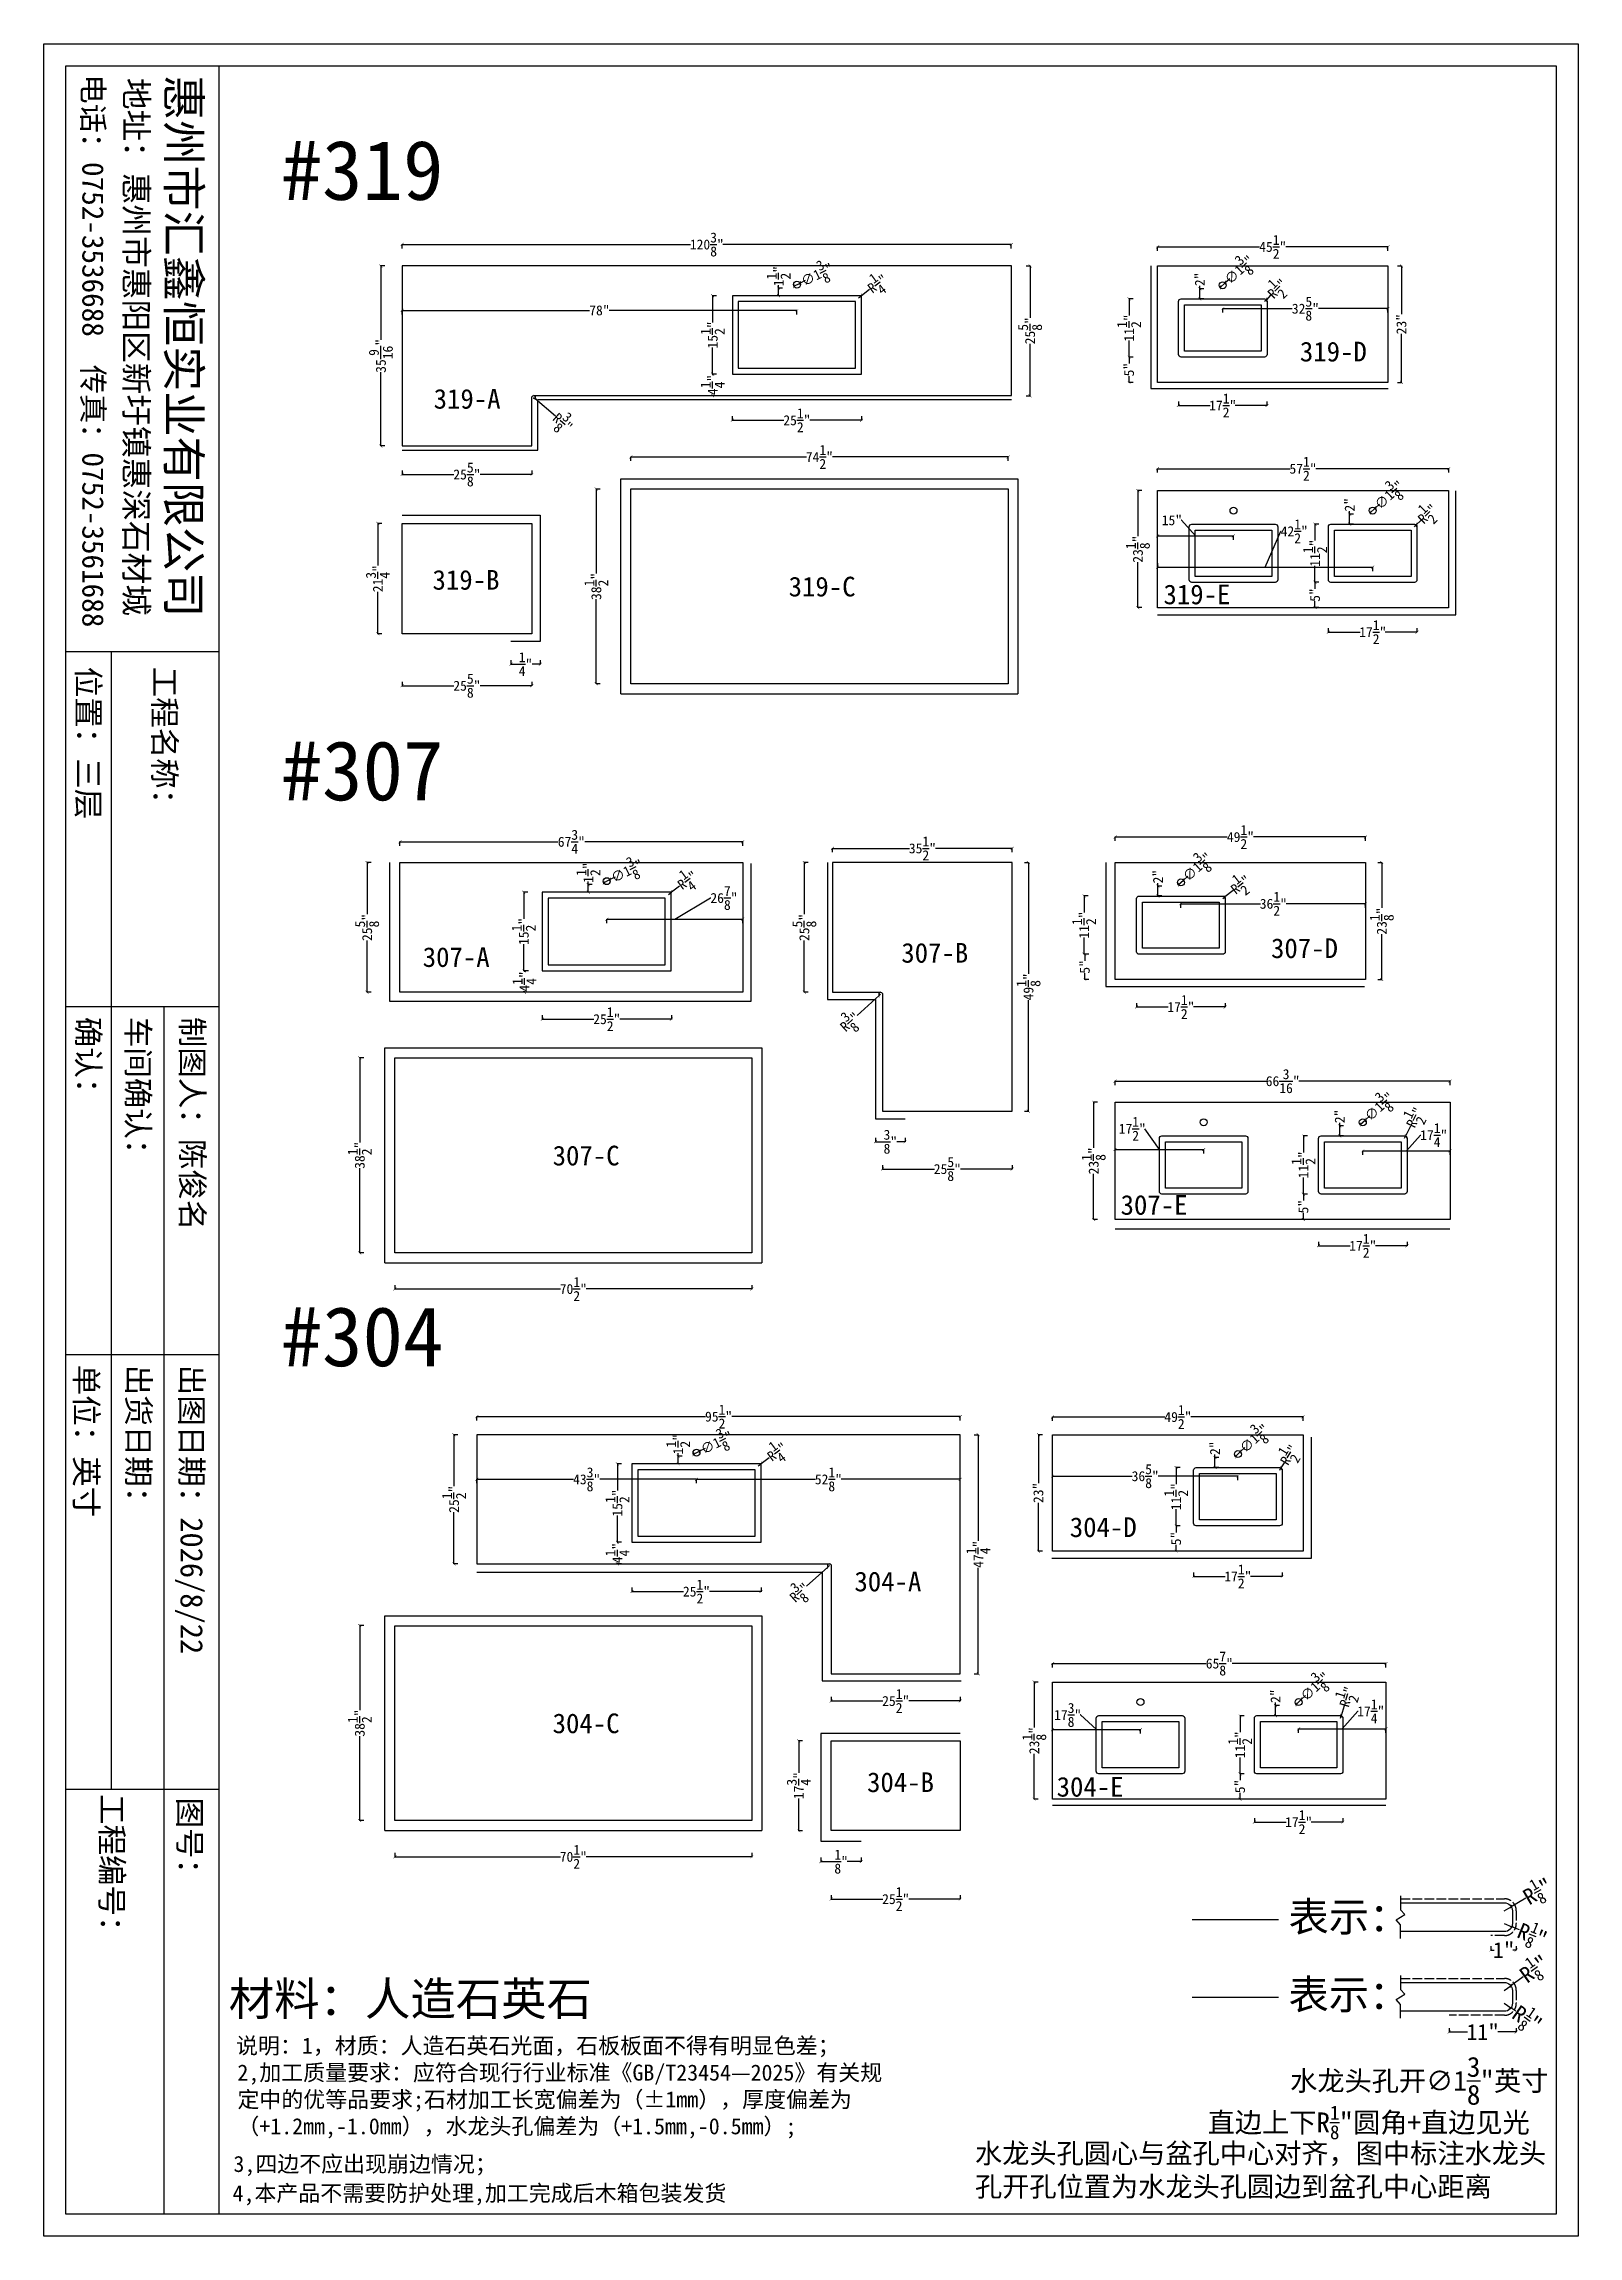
# Model space of a CAD drawing. Header units: millimetres. Extents: x 3183 to 64783, y -8707 to 2293.
# Drawn here: x 18583 to 26283, y -8707 to 2293 of the extents above; entities that cross this region are included whole.
import ezdxf
from ezdxf.lldxf.tags import DXFTag

# ---------------------------------------------------------------- set-up
doc = ezdxf.new("R2010")
doc.units = ezdxf.units.MM
doc.linetypes.add('ACAD_ISO02W100', pattern=[15, 12, -3])
for name, color, linetype in [('大样', 3, 'Continuous'), ('标注', 1, 'Continuous'), ('框', 4, 'Continuous'), ('编号', 6, 'Continuous'), ('说明', 8, 'Continuous')]:
    doc.layers.add(name, color=color, linetype=linetype)
doc.styles.get("Standard").update_dxf_attribs({"font": 'arial.ttf'})
doc.styles.add('样式 1', font='NSimSun.ttf')
tags = doc.linetypes.add('MB', pattern='A,0.5,-0.2,["MB",Standard,S=0.1,R=0,X=-0.1,Y=-0.05],-0.2', length=0.9).pattern_tags.tags
tags[6] = DXFTag(74, 10)
doc.linetypes.add('ZIGZAG', pattern='A,0.00254,-5.08,[131,ltypeshp.shx,S=5.08,R=0,X=-5.08,Y=0],-10.16,[131,ltypeshp.shx,S=5.08,R=180,X=5.08,Y=0],-5.08', length=20.32254)
doc.dimstyles.new('英寸', dxfattribs={"dimtxt": 50, "dimasz": 15, "dimexe": 1, "dimexo": 0.5, "dimtad": 0, "dimdec": 4, "dimlfac": 0.03937, "dimlunit": 5, "dimtxsty": '样式 1', "dimblk": 'ARCHTICK', "dimcen": 2.5, "dimclrt": 1, "dimadec": 0, "dimazin": 0, "dimtfac": 1, "dimtdec": 4, "dimtmove": 0, "dimatfit": 3, "dimfxl": 20, "dimfxlon": 1, "dimtolj": 1, "dimarcsym": 0})

msp = doc.modelspace()

# ---------------------------------------------------------------- texts
at = {"style": '样式 1'}
for s, height, p in [('#319', 298.833937, (19775.47693, 1509.70331)), ('#307', 298.833937, (19775.47693, -1503.08731)), ('#304', 298.833937, (19775.47693, -4342.44388)), ('表示：', 148.335143, (24829.05657, -7179.06421)), ('材料：人造石英石', 167.040749, (19510.89612, -7599.74178)), ('表示：', 148.335143, (24829.05657, -7568.85846))]:
    msp.add_text(s, height=height, dxfattribs=at).set_placement(p)
at = {"layer": '编号', "style": '样式 1'}
for s, p in [('319-D', (24886.27789, 699.11352)), ('319-A', (20539.00825, 462.07824)), ('319-B', (20533.35688, -446.21243)), ('319-C', (22320.43035, -479.99028)), ('319-E', (24201.69548, -519.24147)), ('307-D', (24741.32361, -2294.52995)), ('307-A', (20484.1901, -2338.98607)), ('307-B', (22885.91221, -2317.64975)), ('307-C', (21136.1264, -3334.92014)), ('307-E', (23986.44194, -3582.55033)), ('304-D', (23731.49191, -5199.59457)), ('304-A', (22650.73065, -5472.04231)), ('304-C', (21136.1264, -6183.71298)), ('304-B', (22714.01853, -6479.12606)), ('304-E', (23665.49753, -6502.03118))]:
    msp.add_text(s, height=98.784974, dxfattribs=at).set_placement(p)
at = {"layer": '说明', "style": '样式 1'}
for s, p in [('说明：1，材质：人造石英石光面，石板板面不得有明显色差；', (19547.28762, -7792.02171)), ('3,四边不应出现崩边情况；', (19534.18377, -8385.43461)), ('4,本产品不需要防护处理,加工完成后木箱包装发货', (19529.85368, -8531.96857))]:
    msp.add_text(s, height=80.7646928, dxfattribs=at).set_placement(p)
at = {"layer": '说明', "attachment_point": 1, "style": '样式 1'}
for s, insert, char_height, width in [('\\A1;水龙头孔开∅1\\S3/8;"英寸', (24837.53961, -7807.77114), 100.0649113, 1302.0825707), ('2,加工质量要求：应符合现行行业标准《GB/T23454—2025》有关规定中的优等品要求;石材加工长宽偏差为（±1mm），厚度偏差为（+1.2mm,-1.0mm），水龙头孔偏差为（+1.5mm,-0.5mm）;\\P', (19554.18534, -7846.23813), 80.76469278, 3265.2939405), ('\\A1;\\pxql;直边上下R{\\H0.7x;\\S1/8;}"圆角+直边见光', (24423.23137, -8052.88307), 100.0649113, 1776.3365841), ('水龙头孔圆心与盆孔中心对齐，图中标注水龙头孔开孔位置为水龙头孔圆边到盆孔中心距离', (23255.7927, -8241.77375), 100.0649113, 2932.7286827)]:
    msp.add_mtext(s, dxfattribs=dict(at, insert=insert, char_height=char_height, width=width))

# ---------------------------------------------------------------- blocks, each defined once
blk = doc.blocks.new('框')
for p, q in [((20795, -6593), (20795, -7292)), ((22381, -6593), (22381, -7292)), ((24364, -6593), (24364, -7292)), ((20795, -6845), (26302, -6845)), ((19175, -7084), (24364, -7084))]:
    blk.add_line(p, q)
at = {"layer": '框'}
for p, q in [((16502, -6593), (26302, -6593)), ((19175, -6593), (19175, -7292))]:
    blk.add_line(p, q, dxfattribs=at)
for points in [[(16402, -392), (26402, -392), (26402, -7392), (16402, -7392)], [(16502, -492), (26302, -492), (26302, -7292), (16502, -7292)]]:
    blk.add_lwpolyline(points, close=True, dxfattribs=at)
at = {"layer": '框', "style": '样式 1'}
for s, height, p in [('惠州市汇鑫恒实业有限公司', 151.11, (16544, -6829)), ('地址：惠州市惠阳区新圩镇惠深石材城', 105.84, (16557, -7023)), ('电话：0752-3536688', 97.69, (16541, -7216)), ('传真：0752-3561688', 97.69, (17866, -7216))]:
    blk.add_text(s, height=height, dxfattribs=at).set_placement(p)
for tag, p in [('制图人：', (20840, -6765)), ('出图日期：', (22427, -6768)), ('图号：', (24401, -6777)), ('工程名称：', (19243, -6892)), ('车间确认：', (20840, -7013)), ('出货日期：', (22427, -7011)), ('工程编号：', (24385, -7132)), ('位置：', (19243, -7240)), ('确认：', (20840, -7240)), ('单位：', (22427, -7249))]:
    blk.add_attdef(tag, p, '', height=102, dxfattribs=at)
blk = doc.blocks.new('_ArchTick')
at = {"color": 0, "linetype": 'ByBlock', "const_width": 0.15}
blk.add_lwpolyline([(-0.5, -0.5), (0.5, 0.5)], dxfattribs=at)
blk = doc.blocks.new('*D163')
at = {"layer": 'Defpoints', "color": 0, "transparency": 16777216}
for p in [(25972, -7125), (25845, -7199), (25972, -7272)]:
    blk.add_point(p, dxfattribs=at)
at = {"layer": '标注', "color": 0, "lineweight": -2, "transparency": 16777216}
for p, q in [((25845, -7252), (25845, -7273)), ((25972, -7252), (25972, -7273)), ((25845, -7272), (25862, -7272)), ((25972, -7272), (25955, -7272))]:
    blk.add_line(p, q, dxfattribs=at)
at = {"layer": '标注', "color": 0, "lineweight": -2, "transparency": 16777216, "xscale": 15, "yscale": 15, "zscale": 15, "rotation": 180}
blk.add_blockref('_ArchTick', (25845, -7272), dxfattribs=at)
at = {"layer": '标注', "color": 0, "lineweight": -2, "transparency": 16777216, "xscale": 15, "yscale": 15, "zscale": 15}
blk.add_blockref('_ArchTick', (25972, -7272), dxfattribs=at)
at = {"layer": '标注', "color": 1, "transparency": 16777216, "insert": (25909, -7272), "char_height": 80, "attachment_point": 5, "style": '样式 1'}
blk.add_mtext('\\A1;1"', dxfattribs=at)
blk = doc.blocks.new('*D159')
at = {"layer": 'Defpoints', "color": 0, "transparency": 16777216}
for p in [(25912, -7139), (25950, -7155)]:
    blk.add_point(p, dxfattribs=at)
at = {"layer": '标注', "color": 0, "lineweight": -2, "transparency": 16777216}
for p in [(25912, -7139), (25989, -7171)]:
    blk.add_line(p, (25950, -7155), dxfattribs=at)
at = {"layer": '标注', "color": 0, "lineweight": -2, "transparency": 16777216, "xscale": 15, "yscale": 15, "zscale": 15, "rotation": 157.7819886964587}
blk.add_blockref('_ArchTick', (25950, -7155), dxfattribs=at)
at = {"layer": '标注', "color": 1, "transparency": 16777216, "insert": (26053, -7197), "char_height": 80, "attachment_point": 5, "rotation": 337.782, "style": '样式 1'}
blk.add_mtext('\\A1;R{\\H0.7x;\\S1/8;}"', dxfattribs=at)
blk = doc.blocks.new('*D160')
at = {"layer": 'Defpoints', "color": 0, "transparency": 16777216}
for p in [(25912, -7075), (25947, -7055)]:
    blk.add_point(p, dxfattribs=at)
at = {"layer": '标注', "color": 0, "lineweight": -2, "transparency": 16777216}
for p in [(26020, -7012), (25912, -7075)]:
    blk.add_line(p, (25947, -7055), dxfattribs=at)
at = {"layer": '标注', "color": 0, "lineweight": -2, "transparency": 16777216, "xscale": 15, "yscale": 15, "zscale": 15, "rotation": 210.3681656591274}
blk.add_blockref('_ArchTick', (25947, -7055), dxfattribs=at)
at = {"layer": '标注', "color": 1, "transparency": 16777216, "insert": (26080, -6977), "char_height": 80, "width": 32.08, "attachment_point": 5, "rotation": 30.3682, "style": '样式 1'}
blk.add_mtext('\\A1;R{\\H0.7x;\\S1/8;}"', dxfattribs=at)
blk = doc.blocks.new('*D164')
at = {"layer": 'Defpoints', "color": 0, "transparency": 16777216}
for p in [(25972, -7525), (25635, -7599), (25972, -7683)]:
    blk.add_point(p, dxfattribs=at)
at = {"layer": '标注', "color": 0, "lineweight": -2, "transparency": 16777216}
for p, q in [((25635, -7663), (25635, -7684)), ((25635, -7683), (25728, -7683)), ((25972, -7683), (25879, -7683)), ((25972, -7663), (25972, -7684))]:
    blk.add_line(p, q, dxfattribs=at)
at = {"layer": '标注', "color": 0, "lineweight": -2, "transparency": 16777216, "xscale": 15, "yscale": 15, "zscale": 15, "rotation": 180}
blk.add_blockref('_ArchTick', (25635, -7683), dxfattribs=at)
at = {"layer": '标注', "color": 0, "lineweight": -2, "transparency": 16777216, "xscale": 15, "yscale": 15, "zscale": 15}
blk.add_blockref('_ArchTick', (25972, -7683), dxfattribs=at)
at = {"layer": '标注', "color": 1, "transparency": 16777216, "insert": (25804, -7683), "char_height": 80, "attachment_point": 5, "style": '样式 1'}
blk.add_mtext('\\A1;11"', dxfattribs=at)
blk = doc.blocks.new('*D161')
at = {"layer": 'Defpoints', "color": 0, "transparency": 16777216}
for p in [(25912, -7539), (25945, -7562)]:
    blk.add_point(p, dxfattribs=at)
at = {"layer": '标注', "color": 0, "lineweight": -2, "transparency": 16777216}
for p in [(25912, -7539), (25970, -7579)]:
    blk.add_line(p, (25945, -7562), dxfattribs=at)
at = {"layer": '标注', "color": 0, "lineweight": -2, "transparency": 16777216, "xscale": 15, "yscale": 15, "zscale": 15, "rotation": 145.4963367511797}
blk.add_blockref('_ArchTick', (25945, -7562), dxfattribs=at)
at = {"layer": '标注', "color": 1, "transparency": 16777216, "insert": (26027, -7618), "char_height": 80, "attachment_point": 5, "rotation": 325.4963, "style": '样式 1'}
blk.add_mtext('\\A1;R{\\H0.7x;\\S1/8;}"', dxfattribs=at)
blk = doc.blocks.new('*D162')
at = {"layer": 'Defpoints', "color": 0, "transparency": 16777216}
for p in [(25912, -7474), (25945, -7451)]:
    blk.add_point(p, dxfattribs=at)
at = {"layer": '标注', "color": 0, "lineweight": -2, "transparency": 16777216}
for p in [(25912, -7474), (26007, -7407)]:
    blk.add_line(p, (25945, -7451), dxfattribs=at)
at = {"layer": '标注', "color": 0, "lineweight": -2, "transparency": 16777216, "xscale": 15, "yscale": 15, "zscale": 15, "rotation": 215.7626729903228}
blk.add_blockref('_ArchTick', (25945, -7451), dxfattribs=at)
at = {"layer": '标注', "color": 1, "transparency": 16777216, "insert": (26063, -7366), "char_height": 80, "width": 32.08, "attachment_point": 5, "rotation": 35.7627, "style": '样式 1'}
blk.add_mtext('\\A1;R{\\H0.7x;\\S1/8;}"', dxfattribs=at)
blk = doc.blocks.new('*D165')
at = {"layer": 'Defpoints', "color": 0, "transparency": 16777216}
for p in [(23422, 220), (21529, -138), (23422, -138)]:
    blk.add_point(p, dxfattribs=at)
at = {"layer": '标注', "color": 0, "lineweight": -2, "transparency": 16777216}
for p, q in [((21529, 200), (21529, 221)), ((21529, 220), (22411, 220)), ((23422, 220), (22540, 220)), ((23422, 200), (23422, 221))]:
    blk.add_line(p, q, dxfattribs=at)
at = {"layer": '标注', "color": 0, "lineweight": -2, "transparency": 16777216, "xscale": 15, "yscale": 15, "zscale": 15, "rotation": 180}
blk.add_blockref('_ArchTick', (21529, 220), dxfattribs=at)
at = {"layer": '标注', "color": 0, "lineweight": -2, "transparency": 16777216, "xscale": 15, "yscale": 15, "zscale": 15}
blk.add_blockref('_ArchTick', (23422, 220), dxfattribs=at)
at = {"layer": '标注', "color": 1, "transparency": 16777216, "insert": (22475, 220), "char_height": 50, "attachment_point": 5, "style": '样式 1'}
blk.add_mtext('\\A1;74{\\H1x;\\S1/2;}"', dxfattribs=at)
blk = doc.blocks.new('*D166')
at = {"layer": 'Defpoints', "color": 0, "transparency": 16777216}
for p in [(21355, 59), (21729, 59), (21729, -918)]:
    blk.add_point(p, dxfattribs=at)
at = {"layer": '标注', "color": 0, "lineweight": -2, "transparency": 16777216}
for p, q in [((21375, 59), (21354, 59)), ((21355, 59), (21355, -365)), ((21355, -918), (21355, -494)), ((21375, -918), (21354, -918))]:
    blk.add_line(p, q, dxfattribs=at)
at = {"layer": '标注', "color": 0, "lineweight": -2, "transparency": 16777216, "xscale": 15, "yscale": 15, "zscale": 15}
for p, rotation in [((21355, 59), 90), ((21355, -918), 270)]:
    blk.add_blockref('_ArchTick', p, dxfattribs=dict(at, rotation=rotation))
at = {"layer": '标注', "color": 1, "transparency": 16777216, "insert": (21355, -430), "char_height": 50, "attachment_point": 5, "rotation": 90, "style": '样式 1'}
blk.add_mtext('\\A1;38{\\H1x;\\S1/2;}"', dxfattribs=at)
blk = doc.blocks.new('*D168')
at = {"layer": 'Defpoints', "color": 0, "transparency": 16777216}
for p in [(20168, -2795), (20534, -2795), (20534, -3773)]:
    blk.add_point(p, dxfattribs=at)
at = {"layer": '标注', "color": 0, "lineweight": -2, "transparency": 16777216}
for p, q in [((20188, -2795), (20167, -2795)), ((20168, -2795), (20168, -3220)), ((20168, -3773), (20168, -3349)), ((20188, -3773), (20167, -3773))]:
    blk.add_line(p, q, dxfattribs=at)
at = {"layer": '标注', "color": 0, "lineweight": -2, "transparency": 16777216, "xscale": 15, "yscale": 15, "zscale": 15}
for p, rotation in [((20168, -2795), 90), ((20168, -3773), 270)]:
    blk.add_blockref('_ArchTick', p, dxfattribs=dict(at, rotation=rotation))
at = {"layer": '标注', "color": 1, "transparency": 16777216, "insert": (20168, -3284), "char_height": 50, "attachment_point": 5, "rotation": 90, "style": '样式 1'}
blk.add_mtext('\\A1;38{\\H1x;\\S1/2;}"', dxfattribs=at)
blk = doc.blocks.new('*D167')
at = {"layer": 'Defpoints', "color": 0, "transparency": 16777216}
for p in [(20345, -3349), (22136, -3349), (22136, -3955)]:
    blk.add_point(p, dxfattribs=at)
at = {"layer": '标注', "color": 0, "lineweight": -2, "transparency": 16777216}
for p, q in [((20345, -3935), (20345, -3956)), ((20345, -3955), (21176, -3955)), ((22136, -3955), (21305, -3955)), ((22136, -3935), (22136, -3956))]:
    blk.add_line(p, q, dxfattribs=at)
at = {"layer": '标注', "color": 0, "lineweight": -2, "transparency": 16777216, "xscale": 15, "yscale": 15, "zscale": 15, "rotation": 180}
blk.add_blockref('_ArchTick', (20345, -3955), dxfattribs=at)
at = {"layer": '标注', "color": 0, "lineweight": -2, "transparency": 16777216, "xscale": 15, "yscale": 15, "zscale": 15}
blk.add_blockref('_ArchTick', (22136, -3955), dxfattribs=at)
at = {"layer": '标注', "color": 1, "transparency": 16777216, "insert": (21240, -3955), "char_height": 50, "attachment_point": 5, "style": '样式 1'}
blk.add_mtext('\\A1;70{\\H1x;\\S1/2;}"', dxfattribs=at)
blk = doc.blocks.new('*D169')
at = {"layer": 'Defpoints', "color": 0, "transparency": 16777216}
for p in [(20168, -5644), (20534, -5644), (20534, -6622)]:
    blk.add_point(p, dxfattribs=at)
at = {"layer": '标注', "color": 0, "lineweight": -2, "transparency": 16777216}
for p, q in [((20188, -5644), (20167, -5644)), ((20168, -5644), (20168, -6068)), ((20168, -6622), (20168, -6198)), ((20188, -6622), (20167, -6622))]:
    blk.add_line(p, q, dxfattribs=at)
at = {"layer": '标注', "color": 0, "lineweight": -2, "transparency": 16777216, "xscale": 15, "yscale": 15, "zscale": 15}
for p, rotation in [((20168, -5644), 90), ((20168, -6622), 270)]:
    blk.add_blockref('_ArchTick', p, dxfattribs=dict(at, rotation=rotation))
at = {"layer": '标注', "color": 1, "transparency": 16777216, "insert": (20168, -6133), "char_height": 50, "attachment_point": 5, "rotation": 90, "style": '样式 1'}
blk.add_mtext('\\A1;38{\\H1x;\\S1/2;}"', dxfattribs=at)
blk = doc.blocks.new('*D170')
at = {"layer": 'Defpoints', "color": 0, "transparency": 16777216}
for p in [(20345, -6198), (22136, -6198), (22136, -6804)]:
    blk.add_point(p, dxfattribs=at)
at = {"layer": '标注', "color": 0, "lineweight": -2, "transparency": 16777216}
for p, q in [((20345, -6784), (20345, -6805)), ((20345, -6804), (21176, -6804)), ((22136, -6804), (21305, -6804)), ((22136, -6784), (22136, -6805))]:
    blk.add_line(p, q, dxfattribs=at)
at = {"layer": '标注', "color": 0, "lineweight": -2, "transparency": 16777216, "xscale": 15, "yscale": 15, "zscale": 15, "rotation": 180}
blk.add_blockref('_ArchTick', (20345, -6804), dxfattribs=at)
at = {"layer": '标注', "color": 0, "lineweight": -2, "transparency": 16777216, "xscale": 15, "yscale": 15, "zscale": 15}
blk.add_blockref('_ArchTick', (22136, -6804), dxfattribs=at)
at = {"layer": '标注', "color": 1, "transparency": 16777216, "insert": (21240, -6804), "char_height": 50, "attachment_point": 5, "style": '样式 1'}
blk.add_mtext('\\A1;70{\\H1x;\\S1/2;}"', dxfattribs=at)
blk = doc.blocks.new('*D172')
at = {"layer": 'Defpoints', "color": 0, "transparency": 16777216}
for p in [(22270, 1067), (22362, 1067), (22362, 1029)]:
    blk.add_point(p, dxfattribs=at)
at = {"layer": '标注', "color": 0, "lineweight": -2, "transparency": 16777216}
for p, q in [((22290, 1067), (22269, 1067)), ((22290, 1029), (22269, 1029)), ((22270, 1067), (22270, 1082)), ((22270, 1029), (22270, 1067))]:
    blk.add_line(p, q, dxfattribs=at)
at = {"layer": '标注', "color": 0, "lineweight": -2, "transparency": 16777216, "xscale": 15, "yscale": 15, "zscale": 15}
for p, rotation in [((22270, 1067), 90), ((22270, 1029), 270)]:
    blk.add_blockref('_ArchTick', p, dxfattribs=dict(at, rotation=rotation))
at = {"layer": '标注', "color": 1, "transparency": 16777216, "insert": (22270, 1127), "char_height": 50, "attachment_point": 5, "rotation": 90, "style": '样式 1'}
blk.add_mtext('\\A1;1{\\H1x;\\S1/2;}"', dxfattribs=at)
blk = doc.blocks.new('*D173')
at = {"layer": 'Defpoints', "color": 0, "transparency": 16777216}
for p in [(22346, 1077), (22378, 1092)]:
    blk.add_point(p, dxfattribs=at)
at = {"layer": '标注', "color": 0, "lineweight": -2, "transparency": 16777216}
for p in [(22404, 1106), (22346, 1077)]:
    blk.add_line(p, (22378, 1092), dxfattribs=at)
at = {"layer": '标注', "color": 0, "lineweight": -2, "transparency": 16777216, "xscale": 15, "yscale": 15, "zscale": 15}
for p, rotation in [((22378, 1092), 206.362346769174), ((22346, 1077), 26.36234676917398)]:
    blk.add_blockref('_ArchTick', p, dxfattribs=dict(at, rotation=rotation))
at = {"layer": '标注', "color": 1, "transparency": 16777216, "insert": (22464, 1135), "char_height": 50, "attachment_point": 5, "rotation": 26.3623, "style": '样式 1'}
blk.add_mtext('\\A1;∅1{\\H1x;\\S3/8;}"', dxfattribs=at)
blk = doc.blocks.new('*D171')
at = {"layer": 'Defpoints', "color": 0, "transparency": 16777216}
for p in [(22672, 1019), (22686, 1029)]:
    blk.add_point(p, dxfattribs=at)
at = {"layer": '标注', "color": 0, "lineweight": -2, "transparency": 16777216}
for p in [(22672, 1019), (22727, 1060)]:
    blk.add_line(p, (22686, 1029), dxfattribs=at)
at = {"layer": '标注', "color": 0, "lineweight": -2, "transparency": 16777216, "xscale": 15, "yscale": 15, "zscale": 15, "rotation": 216.456485852191}
blk.add_blockref('_ArchTick', (22686, 1029), dxfattribs=at)
at = {"layer": '标注', "color": 1, "transparency": 16777216, "insert": (22767, 1089), "char_height": 50, "attachment_point": 5, "rotation": 36.4565, "style": '样式 1'}
blk.add_mtext('\\A1;R\\S1/4;"', dxfattribs=at)
blk = doc.blocks.new('*D175')
at = {"layer": 'Defpoints', "color": 0, "transparency": 16777216}
for p in [(21315, -1926), (21408, -1926), (21408, -1964)]:
    blk.add_point(p, dxfattribs=at)
at = {"layer": '标注', "color": 0, "lineweight": -2, "transparency": 16777216}
for p, q in [((21335, -1926), (21314, -1926)), ((21335, -1964), (21314, -1964)), ((21315, -1926), (21315, -1911)), ((21315, -1964), (21315, -1926))]:
    blk.add_line(p, q, dxfattribs=at)
at = {"layer": '标注', "color": 0, "lineweight": -2, "transparency": 16777216, "xscale": 15, "yscale": 15, "zscale": 15}
for p, rotation in [((21315, -1926), 90), ((21315, -1964), 270)]:
    blk.add_blockref('_ArchTick', p, dxfattribs=dict(at, rotation=rotation))
at = {"layer": '标注', "color": 1, "transparency": 16777216, "insert": (21315, -1866), "char_height": 50, "attachment_point": 5, "rotation": 90, "style": '样式 1'}
blk.add_mtext('\\A1;1{\\H1x;\\S1/2;}"', dxfattribs=at)
blk = doc.blocks.new('*D176')
at = {"layer": 'Defpoints', "color": 0, "transparency": 16777216}
for p in [(21392, -1917), (21423, -1901)]:
    blk.add_point(p, dxfattribs=at)
at = {"layer": '标注', "color": 0, "lineweight": -2, "transparency": 16777216}
for p in [(21392, -1917), (21450, -1888)]:
    blk.add_line(p, (21423, -1901), dxfattribs=at)
at = {"layer": '标注', "color": 0, "lineweight": -2, "transparency": 16777216, "xscale": 15, "yscale": 15, "zscale": 15}
for p, rotation in [((21392, -1917), 26.36234676916599), ((21423, -1901), 206.3623467691659)]:
    blk.add_blockref('_ArchTick', p, dxfattribs=dict(at, rotation=rotation))
at = {"layer": '标注', "color": 1, "transparency": 16777216, "insert": (21510, -1858), "char_height": 50, "attachment_point": 5, "rotation": 26.3623, "style": '样式 1'}
blk.add_mtext('\\A1;∅1{\\H1x;\\S3/8;}"', dxfattribs=at)
blk = doc.blocks.new('*D174')
at = {"layer": 'Defpoints', "color": 0, "transparency": 16777216}
for p in [(21718, -1975), (21732, -1964)]:
    blk.add_point(p, dxfattribs=at)
at = {"layer": '标注', "color": 0, "lineweight": -2, "transparency": 16777216}
for p in [(21718, -1975), (21773, -1934)]:
    blk.add_line(p, (21732, -1964), dxfattribs=at)
at = {"layer": '标注', "color": 0, "lineweight": -2, "transparency": 16777216, "xscale": 15, "yscale": 15, "zscale": 15, "rotation": 216.4564858521839}
blk.add_blockref('_ArchTick', (21732, -1964), dxfattribs=at)
at = {"layer": '标注', "color": 1, "transparency": 16777216, "insert": (21813, -1904), "char_height": 50, "attachment_point": 5, "rotation": 36.4565, "style": '样式 1'}
blk.add_mtext('\\A1;R\\S1/4;"', dxfattribs=at)
blk = doc.blocks.new('*D178')
at = {"layer": 'Defpoints', "color": 0, "transparency": 16777216}
for p in [(21766, -4794), (21858, -4794), (21858, -4832)]:
    blk.add_point(p, dxfattribs=at)
at = {"layer": '标注', "color": 0, "lineweight": -2, "transparency": 16777216}
for p, q in [((21786, -4794), (21765, -4794)), ((21786, -4832), (21765, -4832)), ((21766, -4794), (21766, -4779)), ((21766, -4832), (21766, -4794))]:
    blk.add_line(p, q, dxfattribs=at)
at = {"layer": '标注', "color": 0, "lineweight": -2, "transparency": 16777216, "xscale": 15, "yscale": 15, "zscale": 15}
for p, rotation in [((21766, -4794), 90), ((21766, -4832), 270)]:
    blk.add_blockref('_ArchTick', p, dxfattribs=dict(at, rotation=rotation))
at = {"layer": '标注', "color": 1, "transparency": 16777216, "insert": (21766, -4734), "char_height": 50, "attachment_point": 5, "rotation": 90, "style": '样式 1'}
blk.add_mtext('\\A1;1{\\H1x;\\S1/2;}"', dxfattribs=at)
blk = doc.blocks.new('*D179')
at = {"layer": 'Defpoints', "color": 0, "transparency": 16777216}
for p in [(21843, -4784), (21874, -4769)]:
    blk.add_point(p, dxfattribs=at)
at = {"layer": '标注', "color": 0, "lineweight": -2, "transparency": 16777216}
for p in [(21843, -4784), (21901, -4756)]:
    blk.add_line(p, (21874, -4769), dxfattribs=at)
at = {"layer": '标注', "color": 0, "lineweight": -2, "transparency": 16777216, "xscale": 15, "yscale": 15, "zscale": 15}
for p, rotation in [((21843, -4784), 26.36234676916606), ((21874, -4769), 206.3623467691661)]:
    blk.add_blockref('_ArchTick', p, dxfattribs=dict(at, rotation=rotation))
at = {"layer": '标注', "color": 1, "transparency": 16777216, "insert": (21960, -4726), "char_height": 50, "attachment_point": 5, "rotation": 26.3623, "style": '样式 1'}
blk.add_mtext('\\A1;∅1{\\H1x;\\S3/8;}"', dxfattribs=at)
blk = doc.blocks.new('*D177')
at = {"layer": 'Defpoints', "color": 0, "transparency": 16777216}
for p in [(22182, -4832), (22168, -4843)]:
    blk.add_point(p, dxfattribs=at)
at = {"layer": '标注', "color": 0, "lineweight": -2, "transparency": 16777216}
for p in [(22168, -4843), (22223, -4802)]:
    blk.add_line(p, (22182, -4832), dxfattribs=at)
at = {"layer": '标注', "color": 0, "lineweight": -2, "transparency": 16777216, "xscale": 15, "yscale": 15, "zscale": 15, "rotation": 216.4564858521862}
blk.add_blockref('_ArchTick', (22182, -4832), dxfattribs=at)
at = {"layer": '标注', "color": 1, "transparency": 16777216, "insert": (22263, -4772), "char_height": 50, "attachment_point": 5, "rotation": 36.4565, "style": '样式 1'}
blk.add_mtext('\\A1;R\\S1/4;"', dxfattribs=at)
blk = doc.blocks.new('*D180')
at = {"layer": 'Defpoints', "color": 0, "transparency": 16777216}
for p in [(24384, 1064), (24499, 1064), (24499, 1013)]:
    blk.add_point(p, dxfattribs=at)
at = {"layer": '标注', "color": 0, "lineweight": -2, "transparency": 16777216}
for p, q in [((24404, 1064), (24383, 1064)), ((24404, 1013), (24383, 1013)), ((24384, 1064), (24384, 1079)), ((24384, 1013), (24384, 1064))]:
    blk.add_line(p, q, dxfattribs=at)
at = {"layer": '标注', "color": 0, "lineweight": -2, "transparency": 16777216, "xscale": 15, "yscale": 15, "zscale": 15}
for p, rotation in [((24384, 1064), 90), ((24384, 1013), 270)]:
    blk.add_blockref('_ArchTick', p, dxfattribs=dict(at, rotation=rotation))
at = {"layer": '标注', "color": 1, "transparency": 16777216, "insert": (24384, 1111), "char_height": 50, "attachment_point": 5, "rotation": 90, "style": '样式 1'}
blk.add_mtext('\\A1;2"', dxfattribs=at)
blk = doc.blocks.new('*D181')
at = {"layer": 'Defpoints', "color": 0, "transparency": 16777216}
for p in [(24487, 1070), (24512, 1093)]:
    blk.add_point(p, dxfattribs=at)
at = {"layer": '标注', "color": 0, "lineweight": -2, "transparency": 16777216}
for p in [(24534, 1114), (24487, 1070)]:
    blk.add_line(p, (24512, 1093), dxfattribs=at)
at = {"layer": '标注', "color": 0, "lineweight": -2, "transparency": 16777216, "xscale": 15, "yscale": 15, "zscale": 15}
for p, rotation in [((24512, 1093), 223.2297964419179), ((24487, 1070), 43.22979644191792)]:
    blk.add_blockref('_ArchTick', p, dxfattribs=dict(at, rotation=rotation))
at = {"layer": '标注', "color": 1, "transparency": 16777216, "insert": (24582, 1159), "char_height": 50, "attachment_point": 5, "rotation": 43.2298, "style": '样式 1'}
blk.add_mtext('\\A1;∅1{\\H1x;\\S3/8;}"', dxfattribs=at)
blk = doc.blocks.new('*D182')
at = {"layer": 'Defpoints', "color": 0, "transparency": 16777216}
for p in [(25136, -67), (25252, -67), (25252, -117)]:
    blk.add_point(p, dxfattribs=at)
at = {"layer": '标注', "color": 0, "lineweight": -2, "transparency": 16777216}
for p, q in [((25156, -67), (25135, -67)), ((25136, -67), (25136, -52)), ((25136, -117), (25136, -67)), ((25156, -117), (25135, -117))]:
    blk.add_line(p, q, dxfattribs=at)
at = {"layer": '标注', "color": 0, "lineweight": -2, "transparency": 16777216, "xscale": 15, "yscale": 15, "zscale": 15}
for p, rotation in [((25136, -67), 90), ((25136, -117), 270)]:
    blk.add_blockref('_ArchTick', p, dxfattribs=dict(at, rotation=rotation))
at = {"layer": '标注', "color": 1, "transparency": 16777216, "insert": (25136, -20), "char_height": 50, "attachment_point": 5, "rotation": 90, "style": '样式 1'}
blk.add_mtext('\\A1;2"', dxfattribs=at)
blk = doc.blocks.new('*D183')
at = {"layer": 'Defpoints', "color": 0, "transparency": 16777216}
for p in [(25239, -61), (25264, -37)]:
    blk.add_point(p, dxfattribs=at)
at = {"layer": '标注', "color": 0, "lineweight": -2, "transparency": 16777216}
for p in [(25239, -61), (25286, -17)]:
    blk.add_line(p, (25264, -37), dxfattribs=at)
at = {"layer": '标注', "color": 0, "lineweight": -2, "transparency": 16777216, "xscale": 15, "yscale": 15, "zscale": 15}
for p, rotation in [((25239, -61), 43.22979644192032), ((25264, -37), 223.2297964419203)]:
    blk.add_blockref('_ArchTick', p, dxfattribs=dict(at, rotation=rotation))
at = {"layer": '标注', "color": 1, "transparency": 16777216, "insert": (25335, 29), "char_height": 50, "attachment_point": 5, "rotation": 43.2298, "style": '样式 1'}
blk.add_mtext('\\A1;∅1{\\H1x;\\S3/8;}"', dxfattribs=at)
blk = doc.blocks.new('*D184')
at = {"layer": 'Defpoints', "color": 0, "transparency": 16777216}
for p in [(24174, -1933), (24289, -1933), (24289, -1983)]:
    blk.add_point(p, dxfattribs=at)
at = {"layer": '标注', "color": 0, "lineweight": -2, "transparency": 16777216}
for p, q in [((24194, -1933), (24173, -1933)), ((24174, -1933), (24174, -1918)), ((24174, -1983), (24174, -1933)), ((24194, -1983), (24173, -1983))]:
    blk.add_line(p, q, dxfattribs=at)
at = {"layer": '标注', "color": 0, "lineweight": -2, "transparency": 16777216, "xscale": 15, "yscale": 15, "zscale": 15}
for p, rotation in [((24174, -1933), 90), ((24174, -1983), 270)]:
    blk.add_blockref('_ArchTick', p, dxfattribs=dict(at, rotation=rotation))
at = {"layer": '标注', "color": 1, "transparency": 16777216, "insert": (24174, -1886), "char_height": 50, "attachment_point": 5, "rotation": 90, "style": '样式 1'}
blk.add_mtext('\\A1;2"', dxfattribs=at)
blk = doc.blocks.new('*D185')
at = {"layer": 'Defpoints', "color": 0, "transparency": 16777216}
for p in [(24276, -1927), (24302, -1903)]:
    blk.add_point(p, dxfattribs=at)
at = {"layer": '标注', "color": 0, "lineweight": -2, "transparency": 16777216}
for p in [(24276, -1927), (24324, -1883)]:
    blk.add_line(p, (24302, -1903), dxfattribs=at)
at = {"layer": '标注', "color": 0, "lineweight": -2, "transparency": 16777216, "xscale": 15, "yscale": 15, "zscale": 15}
for p, rotation in [((24276, -1927), 43.22979644191576), ((24302, -1903), 223.2297964419157)]:
    blk.add_blockref('_ArchTick', p, dxfattribs=dict(at, rotation=rotation))
at = {"layer": '标注', "color": 1, "transparency": 16777216, "insert": (24372, -1837), "char_height": 50, "attachment_point": 5, "rotation": 43.2298, "style": '样式 1'}
blk.add_mtext('\\A1;∅1{\\H1x;\\S3/8;}"', dxfattribs=at)
blk = doc.blocks.new('*D186')
at = {"layer": 'Defpoints', "color": 0, "transparency": 16777216}
for p in [(25086, -3136), (25202, -3136), (25202, -3186)]:
    blk.add_point(p, dxfattribs=at)
at = {"layer": '标注', "color": 0, "lineweight": -2, "transparency": 16777216}
for p, q in [((25106, -3136), (25085, -3136)), ((25106, -3186), (25085, -3186)), ((25086, -3136), (25086, -3121)), ((25086, -3186), (25086, -3136))]:
    blk.add_line(p, q, dxfattribs=at)
at = {"layer": '标注', "color": 0, "lineweight": -2, "transparency": 16777216, "xscale": 15, "yscale": 15, "zscale": 15}
for p, rotation in [((25086, -3136), 90), ((25086, -3186), 270)]:
    blk.add_blockref('_ArchTick', p, dxfattribs=dict(at, rotation=rotation))
at = {"layer": '标注', "color": 1, "transparency": 16777216, "insert": (25086, -3089), "char_height": 50, "attachment_point": 5, "rotation": 90, "style": '样式 1'}
blk.add_mtext('\\A1;2"', dxfattribs=at)
blk = doc.blocks.new('*D187')
at = {"layer": 'Defpoints', "color": 0, "transparency": 16777216}
for p in [(25189, -3130), (25215, -3106)]:
    blk.add_point(p, dxfattribs=at)
at = {"layer": '标注', "color": 0, "lineweight": -2, "transparency": 16777216}
for p in [(25189, -3130), (25237, -3086)]:
    blk.add_line(p, (25215, -3106), dxfattribs=at)
at = {"layer": '标注', "color": 0, "lineweight": -2, "transparency": 16777216, "xscale": 15, "yscale": 15, "zscale": 15}
for p, rotation in [((25189, -3130), 43.22979644190777), ((25215, -3106), 223.2297964419078)]:
    blk.add_blockref('_ArchTick', p, dxfattribs=dict(at, rotation=rotation))
at = {"layer": '标注', "color": 1, "transparency": 16777216, "insert": (25285, -3040), "char_height": 50, "attachment_point": 5, "rotation": 43.2298, "style": '样式 1'}
blk.add_mtext('\\A1;∅1{\\H1x;\\S3/8;}"', dxfattribs=at)
blk = doc.blocks.new('*D188')
at = {"layer": 'Defpoints', "color": 0, "transparency": 16777216}
for p in [(24460, -4800), (24575, -4800), (24575, -4851)]:
    blk.add_point(p, dxfattribs=at)
at = {"layer": '标注', "color": 0, "lineweight": -2, "transparency": 16777216}
for p, q in [((24480, -4800), (24459, -4800)), ((24460, -4800), (24460, -4785)), ((24460, -4851), (24460, -4800)), ((24480, -4851), (24459, -4851))]:
    blk.add_line(p, q, dxfattribs=at)
at = {"layer": '标注', "color": 0, "lineweight": -2, "transparency": 16777216, "xscale": 15, "yscale": 15, "zscale": 15}
for p, rotation in [((24460, -4800), 90), ((24460, -4851), 270)]:
    blk.add_blockref('_ArchTick', p, dxfattribs=dict(at, rotation=rotation))
at = {"layer": '标注', "color": 1, "transparency": 16777216, "insert": (24460, -4754), "char_height": 50, "attachment_point": 5, "rotation": 90, "style": '样式 1'}
blk.add_mtext('\\A1;2"', dxfattribs=at)
blk = doc.blocks.new('*D189')
at = {"layer": 'Defpoints', "color": 0, "transparency": 16777216}
for p in [(24563, -4795), (24588, -4771)]:
    blk.add_point(p, dxfattribs=at)
at = {"layer": '标注', "color": 0, "lineweight": -2, "transparency": 16777216}
for p in [(24563, -4795), (24610, -4751)]:
    blk.add_line(p, (24588, -4771), dxfattribs=at)
at = {"layer": '标注', "color": 0, "lineweight": -2, "transparency": 16777216, "xscale": 15, "yscale": 15, "zscale": 15}
for p, rotation in [((24563, -4795), 43.22979644190761), ((24588, -4771), 223.2297964419076)]:
    blk.add_blockref('_ArchTick', p, dxfattribs=dict(at, rotation=rotation))
at = {"layer": '标注', "color": 1, "transparency": 16777216, "insert": (24658, -4705), "char_height": 50, "attachment_point": 5, "rotation": 43.2298, "style": '样式 1'}
blk.add_mtext('\\A1;∅1{\\H1x;\\S3/8;}"', dxfattribs=at)
blk = doc.blocks.new('*D190')
at = {"layer": 'Defpoints', "color": 0, "transparency": 16777216}
for p in [(24764, -6045), (24880, -6045), (24880, -6096)]:
    blk.add_point(p, dxfattribs=at)
at = {"layer": '标注', "color": 0, "lineweight": -2, "transparency": 16777216}
for p, q in [((24784, -6045), (24763, -6045)), ((24764, -6045), (24764, -6030)), ((24764, -6096), (24764, -6045)), ((24784, -6096), (24763, -6096))]:
    blk.add_line(p, q, dxfattribs=at)
at = {"layer": '标注', "color": 0, "lineweight": -2, "transparency": 16777216, "xscale": 15, "yscale": 15, "zscale": 15}
for p, rotation in [((24764, -6045), 90), ((24764, -6096), 270)]:
    blk.add_blockref('_ArchTick', p, dxfattribs=dict(at, rotation=rotation))
at = {"layer": '标注', "color": 1, "transparency": 16777216, "insert": (24764, -5998), "char_height": 50, "attachment_point": 5, "rotation": 90, "style": '样式 1'}
blk.add_mtext('\\A1;2"', dxfattribs=at)
blk = doc.blocks.new('*D191')
at = {"layer": 'Defpoints', "color": 0, "transparency": 16777216}
for p in [(24867, -6039), (24893, -6015)]:
    blk.add_point(p, dxfattribs=at)
at = {"layer": '标注', "color": 0, "lineweight": -2, "transparency": 16777216}
for p in [(24867, -6039), (24915, -5995)]:
    blk.add_line(p, (24893, -6015), dxfattribs=at)
at = {"layer": '标注', "color": 0, "lineweight": -2, "transparency": 16777216, "xscale": 15, "yscale": 15, "zscale": 15}
for p, rotation in [((24867, -6039), 43.22979644191352), ((24893, -6015), 223.2297964419136)]:
    blk.add_blockref('_ArchTick', p, dxfattribs=dict(at, rotation=rotation))
at = {"layer": '标注', "color": 1, "transparency": 16777216, "insert": (24963, -5950), "char_height": 50, "attachment_point": 5, "rotation": 43.2298, "style": '样式 1'}
blk.add_mtext('\\A1;∅1{\\H1x;\\S3/8;}"', dxfattribs=at)
blk = doc.blocks.new('*D192')
at = {"layer": 'Defpoints', "color": 0, "transparency": 16777216}
for p in [(23438, 1286), (20381, 1178), (23438, 1178)]:
    blk.add_point(p, dxfattribs=at)
at = {"layer": '标注', "color": 0, "lineweight": -2, "transparency": 16777216}
for p, q in [((20381, 1266), (20381, 1287)), ((20381, 1286), (21828, 1286)), ((23438, 1286), (21991, 1286)), ((23438, 1266), (23438, 1287))]:
    blk.add_line(p, q, dxfattribs=at)
at = {"layer": '标注', "color": 0, "lineweight": -2, "transparency": 16777216, "xscale": 15, "yscale": 15, "zscale": 15, "rotation": 180}
blk.add_blockref('_ArchTick', (20381, 1286), dxfattribs=at)
at = {"layer": '标注', "color": 0, "lineweight": -2, "transparency": 16777216, "xscale": 15, "yscale": 15, "zscale": 15}
blk.add_blockref('_ArchTick', (23438, 1286), dxfattribs=at)
at = {"layer": '标注', "color": 1, "transparency": 16777216, "insert": (21910, 1286), "char_height": 50, "attachment_point": 5, "style": '样式 1'}
blk.add_mtext('\\A1;120{\\H1x;\\S3/8;}"', dxfattribs=at)
blk = doc.blocks.new('*D193')
at = {"layer": 'Defpoints', "color": 0, "transparency": 16777216}
for p in [(20381, 1178), (20274, 275), (20381, 275)]:
    blk.add_point(p, dxfattribs=at)
at = {"layer": '标注', "color": 0, "lineweight": -2, "transparency": 16777216}
for p, q in [((20294, 1178), (20273, 1178)), ((20274, 1178), (20274, 808)), ((20274, 275), (20274, 646)), ((20294, 275), (20273, 275))]:
    blk.add_line(p, q, dxfattribs=at)
at = {"layer": '标注', "color": 0, "lineweight": -2, "transparency": 16777216, "xscale": 15, "yscale": 15, "zscale": 15}
for p, rotation in [((20274, 1178), 90), ((20274, 275), 270)]:
    blk.add_blockref('_ArchTick', p, dxfattribs=dict(at, rotation=rotation))
at = {"layer": '标注', "color": 1, "transparency": 16777216, "insert": (20274, 727), "char_height": 50, "attachment_point": 5, "rotation": 90, "style": '样式 1'}
blk.add_mtext('\\A1;35{\\H1x;\\S9/16;}"', dxfattribs=at)
blk = doc.blocks.new('*D194')
at = {"layer": 'Defpoints', "color": 0, "transparency": 16777216}
for p in [(20381, 955), (20381, 635), (22362, 635)]:
    blk.add_point(p, dxfattribs=at)
at = {"layer": '标注', "color": 0, "lineweight": -2, "transparency": 16777216}
for p, q in [((20381, 935), (20381, 956)), ((20381, 955), (21322, 955)), ((22362, 955), (21420, 955)), ((22362, 935), (22362, 956))]:
    blk.add_line(p, q, dxfattribs=at)
at = {"layer": '标注', "color": 0, "lineweight": -2, "transparency": 16777216, "xscale": 15, "yscale": 15, "zscale": 15, "rotation": 180}
blk.add_blockref('_ArchTick', (20381, 955), dxfattribs=at)
at = {"layer": '标注', "color": 0, "lineweight": -2, "transparency": 16777216, "xscale": 15, "yscale": 15, "zscale": 15}
blk.add_blockref('_ArchTick', (22362, 955), dxfattribs=at)
at = {"layer": '标注', "color": 1, "transparency": 16777216, "insert": (21371, 955), "char_height": 50, "attachment_point": 5, "style": '样式 1'}
blk.add_mtext('\\A1;78"', dxfattribs=at)
blk = doc.blocks.new('*D195')
at = {"layer": 'Defpoints', "color": 0, "transparency": 16777216}
for p in [(21939, 1029), (22097, 1029), (22097, 635)]:
    blk.add_point(p, dxfattribs=at)
at = {"layer": '标注', "color": 0, "lineweight": -2, "transparency": 16777216}
for p, q in [((21959, 1029), (21938, 1029)), ((21939, 1029), (21939, 895)), ((21939, 635), (21939, 769)), ((21959, 635), (21938, 635))]:
    blk.add_line(p, q, dxfattribs=at)
at = {"layer": '标注', "color": 0, "lineweight": -2, "transparency": 16777216, "xscale": 15, "yscale": 15, "zscale": 15}
for p, rotation in [((21939, 1029), 90), ((21939, 635), 270)]:
    blk.add_blockref('_ArchTick', p, dxfattribs=dict(at, rotation=rotation))
at = {"layer": '标注', "color": 1, "transparency": 16777216, "insert": (21939, 832), "char_height": 50, "attachment_point": 5, "rotation": 90, "style": '样式 1'}
blk.add_mtext('\\A1;15{\\H1x;\\S1/2;}"', dxfattribs=at)
blk = doc.blocks.new('*D196')
at = {"layer": 'Defpoints', "color": 0, "transparency": 16777216}
for p in [(22162, 635), (21939, 527), (22162, 527)]:
    blk.add_point(p, dxfattribs=at)
at = {"layer": '标注', "color": 0, "lineweight": -2, "transparency": 16777216}
for p, q in [((21959, 635), (21938, 635)), ((21939, 635), (21939, 631)), ((21959, 527), (21938, 527)), ((21939, 527), (21939, 532))]:
    blk.add_line(p, q, dxfattribs=at)
at = {"layer": '标注', "color": 0, "lineweight": -2, "transparency": 16777216, "xscale": 15, "yscale": 15, "zscale": 15}
for p, rotation in [((21939, 635), 90), ((21939, 527), 270)]:
    blk.add_blockref('_ArchTick', p, dxfattribs=dict(at, rotation=rotation))
at = {"layer": '标注', "color": 1, "transparency": 16777216, "insert": (21939, 581), "char_height": 50, "attachment_point": 5, "rotation": 90, "style": '样式 1'}
blk.add_mtext('\\A1;4{\\H1x;\\S1/4;}"', dxfattribs=at)
blk = doc.blocks.new('*D197')
at = {"layer": 'Defpoints', "color": 0, "transparency": 16777216}
for p in [(22038, 724), (22686, 724), (22686, 404)]:
    blk.add_point(p, dxfattribs=at)
at = {"layer": '标注', "color": 0, "lineweight": -2, "transparency": 16777216}
for p, q in [((22038, 424), (22038, 403)), ((22038, 404), (22297, 404)), ((22686, 404), (22427, 404)), ((22686, 424), (22686, 403))]:
    blk.add_line(p, q, dxfattribs=at)
at = {"layer": '标注', "color": 0, "lineweight": -2, "transparency": 16777216, "xscale": 15, "yscale": 15, "zscale": 15, "rotation": 180}
blk.add_blockref('_ArchTick', (22038, 404), dxfattribs=at)
at = {"layer": '标注', "color": 0, "lineweight": -2, "transparency": 16777216, "xscale": 15, "yscale": 15, "zscale": 15}
blk.add_blockref('_ArchTick', (22686, 404), dxfattribs=at)
at = {"layer": '标注', "color": 1, "transparency": 16777216, "insert": (22362, 404), "char_height": 50, "attachment_point": 5, "style": '样式 1'}
blk.add_mtext('\\A1;25{\\H1x;\\S1/2;}"', dxfattribs=at)
blk = doc.blocks.new('*D198')
at = {"layer": 'Defpoints', "color": 0, "transparency": 16777216}
for p in [(23359, 1178), (23532, 1178), (23359, 527)]:
    blk.add_point(p, dxfattribs=at)
at = {"layer": '标注', "color": 0, "lineweight": -2, "transparency": 16777216}
for p, q in [((23512, 1178), (23533, 1178)), ((23532, 1178), (23532, 918)), ((23532, 527), (23532, 787)), ((23512, 527), (23533, 527))]:
    blk.add_line(p, q, dxfattribs=at)
at = {"layer": '标注', "color": 0, "lineweight": -2, "transparency": 16777216, "xscale": 15, "yscale": 15, "zscale": 15}
for p, rotation in [((23532, 1178), 90), ((23532, 527), 270)]:
    blk.add_blockref('_ArchTick', p, dxfattribs=dict(at, rotation=rotation))
at = {"layer": '标注', "color": 1, "transparency": 16777216, "insert": (23532, 853), "char_height": 50, "attachment_point": 5, "rotation": 90, "style": '样式 1'}
blk.add_mtext('\\A1;25{\\H1x;\\S5/8;}"', dxfattribs=at)
blk = doc.blocks.new('*D199')
at = {"layer": 'Defpoints', "color": 0, "transparency": 16777216}
for p in [(20381, 438), (21032, 438), (21032, 132)]:
    blk.add_point(p, dxfattribs=at)
at = {"layer": '标注', "color": 0, "lineweight": -2, "transparency": 16777216}
for p, q in [((20381, 152), (20381, 131)), ((20381, 132), (20641, 132)), ((21032, 132), (20772, 132)), ((21032, 152), (21032, 131))]:
    blk.add_line(p, q, dxfattribs=at)
at = {"layer": '标注', "color": 0, "lineweight": -2, "transparency": 16777216, "xscale": 15, "yscale": 15, "zscale": 15, "rotation": 180}
blk.add_blockref('_ArchTick', (20381, 132), dxfattribs=at)
at = {"layer": '标注', "color": 0, "lineweight": -2, "transparency": 16777216, "xscale": 15, "yscale": 15, "zscale": 15}
blk.add_blockref('_ArchTick', (21032, 132), dxfattribs=at)
at = {"layer": '标注', "color": 1, "transparency": 16777216, "insert": (20706, 132), "char_height": 50, "attachment_point": 5, "style": '样式 1'}
blk.add_mtext('\\A1;25{\\H1x;\\S5/8;}"', dxfattribs=at)
blk = doc.blocks.new('*D206')
at = {"layer": 'Defpoints', "color": 0, "transparency": 16777216}
for p in [(21041, 518), (21048, 512)]:
    blk.add_point(p, dxfattribs=at)
at = {"layer": '标注', "color": 0, "lineweight": -2, "transparency": 16777216}
for p in [(21041, 518), (21151, 424)]:
    blk.add_line(p, (21048, 512), dxfattribs=at)
blk.add_arc((21041, 518), 9.53, 313.456, 86.9923, dxfattribs=at)
at = {"layer": '标注', "color": 0, "lineweight": -2, "transparency": 16777216, "xscale": 15, "yscale": 15, "zscale": 15, "rotation": 139.4712884906197}
blk.add_blockref('_ArchTick', (21048, 512), dxfattribs=at)
at = {"layer": '标注', "color": 1, "transparency": 16777216, "insert": (21187, 393), "char_height": 50, "attachment_point": 5, "rotation": 319.4713, "style": '样式 1'}
blk.add_mtext('\\A1;R{\\H1x;\\S3/8;}"', dxfattribs=at)
blk = doc.blocks.new('*D208')
at = {"layer": 'Defpoints', "color": 0, "transparency": 16777216}
for p in [(25328, 964), (24499, 721), (25328, 721)]:
    blk.add_point(p, dxfattribs=at)
at = {"layer": '标注', "color": 0, "lineweight": -2, "transparency": 16777216}
for p, q in [((24499, 944), (24499, 965)), ((24499, 964), (24848, 964)), ((25328, 964), (24979, 964)), ((25328, 944), (25328, 965))]:
    blk.add_line(p, q, dxfattribs=at)
at = {"layer": '标注', "color": 0, "lineweight": -2, "transparency": 16777216, "xscale": 15, "yscale": 15, "zscale": 15, "rotation": 180}
blk.add_blockref('_ArchTick', (24499, 964), dxfattribs=at)
at = {"layer": '标注', "color": 0, "lineweight": -2, "transparency": 16777216, "xscale": 15, "yscale": 15, "zscale": 15}
blk.add_blockref('_ArchTick', (25328, 964), dxfattribs=at)
at = {"layer": '标注', "color": 1, "transparency": 16777216, "insert": (24914, 964), "char_height": 50, "attachment_point": 5, "style": '样式 1'}
blk.add_mtext('\\A1;32{\\H1x;\\S5/8;}"', dxfattribs=at)
blk = doc.blocks.new('*D209')
at = {"layer": 'Defpoints', "color": 0, "transparency": 16777216}
for p in [(24277, 831), (24721, 831), (24721, 478)]:
    blk.add_point(p, dxfattribs=at)
at = {"layer": '标注', "color": 0, "lineweight": -2, "transparency": 16777216}
for p, q in [((24277, 498), (24277, 477)), ((24277, 478), (24436, 478)), ((24721, 478), (24562, 478)), ((24721, 498), (24721, 477))]:
    blk.add_line(p, q, dxfattribs=at)
at = {"layer": '标注', "color": 0, "lineweight": -2, "transparency": 16777216, "xscale": 15, "yscale": 15, "zscale": 15, "rotation": 180}
blk.add_blockref('_ArchTick', (24277, 478), dxfattribs=at)
at = {"layer": '标注', "color": 0, "lineweight": -2, "transparency": 16777216, "xscale": 15, "yscale": 15, "zscale": 15}
blk.add_blockref('_ArchTick', (24721, 478), dxfattribs=at)
at = {"layer": '标注', "color": 1, "transparency": 16777216, "insert": (24499, 478), "char_height": 50, "attachment_point": 5, "style": '样式 1'}
blk.add_mtext('\\A1;17{\\H1x;\\S1/2;}"', dxfattribs=at)
blk = doc.blocks.new('*D210')
at = {"layer": 'Defpoints', "color": 0, "transparency": 16777216}
for p in [(24029, 1013), (24342, 1013), (24342, 721)]:
    blk.add_point(p, dxfattribs=at)
at = {"layer": '标注', "color": 0, "lineweight": -2, "transparency": 16777216}
for p, q in [((24049, 1013), (24028, 1013)), ((24029, 1013), (24029, 930)), ((24029, 721), (24029, 804)), ((24049, 721), (24028, 721))]:
    blk.add_line(p, q, dxfattribs=at)
at = {"layer": '标注', "color": 0, "lineweight": -2, "transparency": 16777216, "xscale": 15, "yscale": 15, "zscale": 15}
for p, rotation in [((24029, 1013), 90), ((24029, 721), 270)]:
    blk.add_blockref('_ArchTick', p, dxfattribs=dict(at, rotation=rotation))
at = {"layer": '标注', "color": 1, "transparency": 16777216, "insert": (24029, 867), "char_height": 50, "attachment_point": 5, "rotation": 90, "style": '样式 1'}
blk.add_mtext('\\A1;11{\\H1x;\\S1/2;}"', dxfattribs=at)
blk = doc.blocks.new('*D211')
at = {"layer": 'Defpoints', "color": 0, "transparency": 16777216}
for p in [(24412, 721), (24029, 594), (24412, 594)]:
    blk.add_point(p, dxfattribs=at)
at = {"layer": '标注', "color": 0, "lineweight": -2, "transparency": 16777216}
for p, q in [((24049, 721), (24028, 721)), ((24029, 721), (24029, 689)), ((24049, 594), (24028, 594)), ((24029, 594), (24029, 626))]:
    blk.add_line(p, q, dxfattribs=at)
at = {"layer": '标注', "color": 0, "lineweight": -2, "transparency": 16777216, "xscale": 15, "yscale": 15, "zscale": 15}
for p, rotation in [((24029, 721), 90), ((24029, 594), 270)]:
    blk.add_blockref('_ArchTick', p, dxfattribs=dict(at, rotation=rotation))
at = {"layer": '标注', "color": 1, "transparency": 16777216, "insert": (24029, 658), "char_height": 50, "attachment_point": 5, "rotation": 90, "style": '样式 1'}
blk.add_mtext('\\A1;5"', dxfattribs=at)
blk = doc.blocks.new('*D212')
at = {"layer": 'Defpoints', "color": 0, "transparency": 16777216}
for p in [(25328, 1274), (24172, 1178), (25328, 1178)]:
    blk.add_point(p, dxfattribs=at)
at = {"layer": '标注', "color": 0, "lineweight": -2, "transparency": 16777216}
for p, q in [((24172, 1254), (24172, 1275)), ((24172, 1274), (24684, 1274)), ((25328, 1274), (24816, 1274)), ((25328, 1254), (25328, 1275))]:
    blk.add_line(p, q, dxfattribs=at)
at = {"layer": '标注', "color": 0, "lineweight": -2, "transparency": 16777216, "xscale": 15, "yscale": 15, "zscale": 15, "rotation": 180}
blk.add_blockref('_ArchTick', (24172, 1274), dxfattribs=at)
at = {"layer": '标注', "color": 0, "lineweight": -2, "transparency": 16777216, "xscale": 15, "yscale": 15, "zscale": 15}
blk.add_blockref('_ArchTick', (25328, 1274), dxfattribs=at)
at = {"layer": '标注', "color": 1, "transparency": 16777216, "insert": (24750, 1274), "char_height": 50, "attachment_point": 5, "style": '样式 1'}
blk.add_mtext('\\A1;45{\\H1x;\\S1/2;}"', dxfattribs=at)
blk = doc.blocks.new('*D213')
at = {"layer": 'Defpoints', "color": 0, "transparency": 16777216}
for p in [(25235, 1178), (25235, 594), (25396, 594)]:
    blk.add_point(p, dxfattribs=at)
at = {"layer": '标注', "color": 0, "lineweight": -2, "transparency": 16777216}
for p, q in [((25376, 1178), (25397, 1178)), ((25396, 1178), (25396, 936)), ((25396, 594), (25396, 837)), ((25376, 594), (25397, 594))]:
    blk.add_line(p, q, dxfattribs=at)
at = {"layer": '标注', "color": 0, "lineweight": -2, "transparency": 16777216, "xscale": 15, "yscale": 15, "zscale": 15}
for p, rotation in [((25396, 1178), 90), ((25396, 594), 270)]:
    blk.add_blockref('_ArchTick', p, dxfattribs=dict(at, rotation=rotation))
at = {"layer": '标注', "color": 1, "transparency": 16777216, "insert": (25396, 886), "char_height": 50, "attachment_point": 5, "rotation": 90, "style": '样式 1'}
blk.add_mtext('\\A1;23"', dxfattribs=at)
blk = doc.blocks.new('*D214')
at = {"layer": 'Defpoints', "color": 0, "transparency": 16777216}
for p in [(20381, -234), (21032, -234), (21032, -928)]:
    blk.add_point(p, dxfattribs=at)
at = {"layer": '标注', "color": 0, "lineweight": -2, "transparency": 16777216}
for p, q in [((20381, -908), (20381, -929)), ((20381, -928), (20641, -928)), ((21032, -928), (20772, -928)), ((21032, -908), (21032, -929))]:
    blk.add_line(p, q, dxfattribs=at)
at = {"layer": '标注', "color": 0, "lineweight": -2, "transparency": 16777216, "xscale": 15, "yscale": 15, "zscale": 15, "rotation": 180}
blk.add_blockref('_ArchTick', (20381, -928), dxfattribs=at)
at = {"layer": '标注', "color": 0, "lineweight": -2, "transparency": 16777216, "xscale": 15, "yscale": 15, "zscale": 15}
blk.add_blockref('_ArchTick', (21032, -928), dxfattribs=at)
at = {"layer": '标注', "color": 1, "transparency": 16777216, "insert": (20706, -928), "char_height": 50, "attachment_point": 5, "style": '样式 1'}
blk.add_mtext('\\A1;25{\\H1x;\\S5/8;}"', dxfattribs=at)
blk = doc.blocks.new('*D215')
at = {"layer": 'Defpoints', "color": 0, "transparency": 16777216}
for p in [(20381, -114), (20259, -667), (20381, -667)]:
    blk.add_point(p, dxfattribs=at)
at = {"layer": '标注', "color": 0, "lineweight": -2, "transparency": 16777216}
for p, q in [((20279, -114), (20258, -114)), ((20259, -114), (20259, -324)), ((20259, -667), (20259, -457)), ((20279, -667), (20258, -667))]:
    blk.add_line(p, q, dxfattribs=at)
at = {"layer": '标注', "color": 0, "lineweight": -2, "transparency": 16777216, "xscale": 15, "yscale": 15, "zscale": 15}
for p, rotation in [((20259, -114), 90), ((20259, -667), 270)]:
    blk.add_blockref('_ArchTick', p, dxfattribs=dict(at, rotation=rotation))
at = {"layer": '标注', "color": 1, "transparency": 16777216, "insert": (20259, -391), "char_height": 50, "attachment_point": 5, "rotation": 90, "style": '样式 1'}
blk.add_mtext('\\A1;21{\\H1x;\\S3/4;}"', dxfattribs=at)
blk = doc.blocks.new('*D216')
at = {"layer": 'Defpoints', "color": 0, "transparency": 16777216}
for p in [(20927, -707), (21074, -707), (21074, -820)]:
    blk.add_point(p, dxfattribs=at)
at = {"layer": '标注', "color": 0, "lineweight": -2, "transparency": 16777216}
for p, q in [((20927, -800), (20927, -821)), ((20927, -820), (20967, -820)), ((21074, -820), (21033, -820)), ((21074, -800), (21074, -821))]:
    blk.add_line(p, q, dxfattribs=at)
at = {"layer": '标注', "color": 0, "lineweight": -2, "transparency": 16777216, "xscale": 15, "yscale": 15, "zscale": 15, "rotation": 180}
blk.add_blockref('_ArchTick', (20927, -820), dxfattribs=at)
at = {"layer": '标注', "color": 0, "lineweight": -2, "transparency": 16777216, "xscale": 15, "yscale": 15, "zscale": 15}
blk.add_blockref('_ArchTick', (21074, -820), dxfattribs=at)
at = {"layer": '标注', "color": 1, "transparency": 16777216, "insert": (21000, -820), "char_height": 50, "attachment_point": 5, "style": '样式 1'}
blk.add_mtext('\\A1;\\S1/4;"', dxfattribs=at)
blk = doc.blocks.new('*D217')
at = {"layer": 'Defpoints', "color": 0, "transparency": 16777216}
for p in [(25633, 161), (24172, 51), (25633, 51)]:
    blk.add_point(p, dxfattribs=at)
at = {"layer": '标注', "color": 0, "lineweight": -2, "transparency": 16777216}
for p, q in [((24172, 141), (24172, 162)), ((24172, 161), (24838, 161)), ((25633, 161), (24967, 161)), ((25633, 141), (25633, 162))]:
    blk.add_line(p, q, dxfattribs=at)
at = {"layer": '标注', "color": 0, "lineweight": -2, "transparency": 16777216, "xscale": 15, "yscale": 15, "zscale": 15, "rotation": 180}
blk.add_blockref('_ArchTick', (24172, 161), dxfattribs=at)
at = {"layer": '标注', "color": 0, "lineweight": -2, "transparency": 16777216, "xscale": 15, "yscale": 15, "zscale": 15}
blk.add_blockref('_ArchTick', (25633, 161), dxfattribs=at)
at = {"layer": '标注', "color": 1, "transparency": 16777216, "insert": (24902, 161), "char_height": 50, "attachment_point": 5, "style": '样式 1'}
blk.add_mtext('\\A1;57{\\H1x;\\S1/2;}"', dxfattribs=at)
blk = doc.blocks.new('*D218')
at = {"layer": 'Defpoints', "color": 0, "transparency": 16777216}
for p in [(24172, 51), (24073, -536), (24172, -536)]:
    blk.add_point(p, dxfattribs=at)
at = {"layer": '标注', "color": 0, "lineweight": -2, "transparency": 16777216}
for p, q in [((24093, 51), (24072, 51)), ((24073, 51), (24073, -177)), ((24073, -536), (24073, -308)), ((24093, -536), (24072, -536))]:
    blk.add_line(p, q, dxfattribs=at)
at = {"layer": '标注', "color": 0, "lineweight": -2, "transparency": 16777216, "xscale": 15, "yscale": 15, "zscale": 15}
for p, rotation in [((24073, 51), 90), ((24073, -536), 270)]:
    blk.add_blockref('_ArchTick', p, dxfattribs=dict(at, rotation=rotation))
at = {"layer": '标注', "color": 1, "transparency": 16777216, "insert": (24073, -243), "char_height": 50, "attachment_point": 5, "rotation": 90, "style": '样式 1'}
blk.add_mtext('\\A1;23{\\H1x;\\S1/8;}"', dxfattribs=at)
blk = doc.blocks.new('*D219')
at = {"layer": 'Defpoints', "color": 0, "transparency": 16777216}
for p in [(24709, 1001), (24718, 1009)]:
    blk.add_point(p, dxfattribs=at)
at = {"layer": '标注', "color": 0, "lineweight": -2, "transparency": 16777216}
for p in [(24709, 1001), (24739, 1031)]:
    blk.add_line(p, (24718, 1009), dxfattribs=at)
at = {"layer": '标注', "color": 0, "lineweight": -2, "transparency": 16777216, "xscale": 15, "yscale": 15, "zscale": 15, "rotation": 224.761069507985}
blk.add_blockref('_ArchTick', (24718, 1009), dxfattribs=at)
at = {"layer": '标注', "color": 1, "transparency": 16777216, "insert": (24773, 1064), "char_height": 50, "attachment_point": 5, "rotation": 44.7611, "style": '样式 1'}
blk.add_mtext('\\A1;R{\\H1x;\\S1/2;}"', dxfattribs=at)
blk = doc.blocks.new('*D220')
at = {"layer": 'Defpoints', "color": 0, "transparency": 16777216}
for p in [(24172, -179), (24553, -176), (24553, -409)]:
    blk.add_point(p, dxfattribs=at)
at = {"layer": '标注', "color": 0, "lineweight": -2, "transparency": 16777216}
for p, q in [((24292, -98), (24291, -98)), ((24363, -176), (24292, -98)), ((24172, -178), (24172, -175)), ((24172, -176), (24553, -176)), ((24553, -196), (24553, -175))]:
    blk.add_line(p, q, dxfattribs=at)
at = {"layer": '标注', "color": 0, "lineweight": -2, "transparency": 16777216, "xscale": 15, "yscale": 15, "zscale": 15, "rotation": 180}
blk.add_blockref('_ArchTick', (24172, -176), dxfattribs=at)
at = {"layer": '标注', "color": 0, "lineweight": -2, "transparency": 16777216, "xscale": 15, "yscale": 15, "zscale": 15}
blk.add_blockref('_ArchTick', (24553, -176), dxfattribs=at)
at = {"layer": '标注', "color": 1, "transparency": 16777216, "insert": (24244, -98), "char_height": 50, "attachment_point": 5, "style": '样式 1'}
blk.add_mtext('\\A1;15"', dxfattribs=at)
blk = doc.blocks.new('*D221')
at = {"layer": 'Defpoints', "color": 0, "transparency": 16777216}
for p in [(24172, -289), (25252, -333), (25252, -409)]:
    blk.add_point(p, dxfattribs=at)
at = {"layer": '标注', "color": 0, "lineweight": -2, "transparency": 16777216}
for p, q in [((24712, -333), (24791, -153)), ((24791, -153), (24792, -153)), ((24172, -313), (24172, -334)), ((24172, -333), (25252, -333)), ((25252, -353), (25252, -332))]:
    blk.add_line(p, q, dxfattribs=at)
at = {"layer": '标注', "color": 0, "lineweight": -2, "transparency": 16777216, "xscale": 15, "yscale": 15, "zscale": 15, "rotation": 180}
blk.add_blockref('_ArchTick', (24172, -333), dxfattribs=at)
at = {"layer": '标注', "color": 0, "lineweight": -2, "transparency": 16777216, "xscale": 15, "yscale": 15, "zscale": 15}
blk.add_blockref('_ArchTick', (25252, -333), dxfattribs=at)
at = {"layer": '标注', "color": 1, "transparency": 16777216, "insert": (24858, -153), "char_height": 50, "attachment_point": 5, "style": '样式 1'}
blk.add_mtext('\\A1;42{\\H1x;\\S1/2;}"', dxfattribs=at)
blk = doc.blocks.new('*D222')
at = {"layer": 'Defpoints', "color": 0, "transparency": 16777216}
for p in [(24962, -117), (25084, -117), (25084, -409)]:
    blk.add_point(p, dxfattribs=at)
at = {"layer": '标注', "color": 0, "lineweight": -2, "transparency": 16777216}
for p, q in [((24982, -117), (24961, -117)), ((24962, -117), (24962, -200)), ((24962, -409), (24962, -326)), ((24982, -409), (24961, -409))]:
    blk.add_line(p, q, dxfattribs=at)
at = {"layer": '标注', "color": 0, "lineweight": -2, "transparency": 16777216, "xscale": 15, "yscale": 15, "zscale": 15}
for p, rotation in [((24962, -117), 90), ((24962, -409), 270)]:
    blk.add_blockref('_ArchTick', p, dxfattribs=dict(at, rotation=rotation))
at = {"layer": '标注', "color": 1, "transparency": 16777216, "insert": (24962, -263), "char_height": 50, "attachment_point": 5, "rotation": 90, "style": '样式 1'}
blk.add_mtext('\\A1;11{\\H1x;\\S1/2;}"', dxfattribs=at)
blk = doc.blocks.new('*D223')
at = {"layer": 'Defpoints', "color": 0, "transparency": 16777216}
for p in [(25084, -409), (24962, -536), (25084, -536)]:
    blk.add_point(p, dxfattribs=at)
at = {"layer": '标注', "color": 0, "lineweight": -2, "transparency": 16777216}
for p, q in [((24982, -409), (24961, -409)), ((24962, -409), (24962, -442)), ((24982, -536), (24961, -536)), ((24962, -536), (24962, -504))]:
    blk.add_line(p, q, dxfattribs=at)
at = {"layer": '标注', "color": 0, "lineweight": -2, "transparency": 16777216, "xscale": 15, "yscale": 15, "zscale": 15}
for p, rotation in [((24962, -409), 90), ((24962, -536), 270)]:
    blk.add_blockref('_ArchTick', p, dxfattribs=dict(at, rotation=rotation))
at = {"layer": '标注', "color": 1, "transparency": 16777216, "insert": (24962, -473), "char_height": 50, "attachment_point": 5, "rotation": 90, "style": '样式 1'}
blk.add_mtext('\\A1;5"', dxfattribs=at)
blk = doc.blocks.new('*D224')
at = {"layer": 'Defpoints', "color": 0, "transparency": 16777216}
for p in [(25029, -183), (25474, -183), (25474, -659)]:
    blk.add_point(p, dxfattribs=at)
at = {"layer": '标注', "color": 0, "lineweight": -2, "transparency": 16777216}
for p, q in [((25029, -639), (25029, -660)), ((25029, -659), (25189, -659)), ((25474, -659), (25315, -659)), ((25474, -639), (25474, -660))]:
    blk.add_line(p, q, dxfattribs=at)
at = {"layer": '标注', "color": 0, "lineweight": -2, "transparency": 16777216, "xscale": 15, "yscale": 15, "zscale": 15, "rotation": 180}
blk.add_blockref('_ArchTick', (25029, -659), dxfattribs=at)
at = {"layer": '标注', "color": 0, "lineweight": -2, "transparency": 16777216, "xscale": 15, "yscale": 15, "zscale": 15}
blk.add_blockref('_ArchTick', (25474, -659), dxfattribs=at)
at = {"layer": '标注', "color": 1, "transparency": 16777216, "insert": (25252, -659), "char_height": 50, "attachment_point": 5, "style": '样式 1'}
blk.add_mtext('\\A1;17{\\H1x;\\S1/2;}"', dxfattribs=at)
blk = doc.blocks.new('*D225')
at = {"layer": 'Defpoints', "color": 0, "transparency": 16777216}
for p in [(25461, -130), (25470, -121)]:
    blk.add_point(p, dxfattribs=at)
at = {"layer": '标注', "color": 0, "lineweight": -2, "transparency": 16777216}
for p in [(25493, -99), (25461, -130)]:
    blk.add_line(p, (25470, -121), dxfattribs=at)
at = {"layer": '标注', "color": 0, "lineweight": -2, "transparency": 16777216, "xscale": 15, "yscale": 15, "zscale": 15, "rotation": 224.3066316567568}
blk.add_blockref('_ArchTick', (25470, -121), dxfattribs=at)
at = {"layer": '标注', "color": 1, "transparency": 16777216, "insert": (25527, -66), "char_height": 50, "attachment_point": 5, "rotation": 44.3066, "style": '样式 1'}
blk.add_mtext('\\A1;R{\\H1x;\\S1/2;}"', dxfattribs=at)
blk = doc.blocks.new('*D226')
at = {"layer": 'Defpoints', "color": 0, "transparency": 16777216}
for p in [(22090, -1711), (20370, -1815), (22090, -1815)]:
    blk.add_point(p, dxfattribs=at)
at = {"layer": '标注', "color": 0, "lineweight": -2, "transparency": 16777216}
for p, q in [((20370, -1731), (20370, -1710)), ((20370, -1711), (21163, -1711)), ((22090, -1711), (21297, -1711)), ((22090, -1731), (22090, -1710))]:
    blk.add_line(p, q, dxfattribs=at)
at = {"layer": '标注', "color": 0, "lineweight": -2, "transparency": 16777216, "xscale": 15, "yscale": 15, "zscale": 15, "rotation": 180}
blk.add_blockref('_ArchTick', (20370, -1711), dxfattribs=at)
at = {"layer": '标注', "color": 0, "lineweight": -2, "transparency": 16777216, "xscale": 15, "yscale": 15, "zscale": 15}
blk.add_blockref('_ArchTick', (22090, -1711), dxfattribs=at)
at = {"layer": '标注', "color": 1, "transparency": 16777216, "insert": (21230, -1711), "char_height": 50, "attachment_point": 5, "style": '样式 1'}
blk.add_mtext('\\A1;67{\\H1x;\\S3/4;}"', dxfattribs=at)
blk = doc.blocks.new('*D227')
at = {"layer": 'Defpoints', "color": 0, "transparency": 16777216}
for p in [(20370, -1815), (20205, -2466), (20370, -2466)]:
    blk.add_point(p, dxfattribs=at)
at = {"layer": '标注', "color": 0, "lineweight": -2, "transparency": 16777216}
for p, q in [((20225, -1815), (20204, -1815)), ((20205, -1815), (20205, -2075)), ((20205, -2466), (20205, -2206)), ((20225, -2466), (20204, -2466))]:
    blk.add_line(p, q, dxfattribs=at)
at = {"layer": '标注', "color": 0, "lineweight": -2, "transparency": 16777216, "xscale": 15, "yscale": 15, "zscale": 15}
for p, rotation in [((20205, -1815), 90), ((20205, -2466), 270)]:
    blk.add_blockref('_ArchTick', p, dxfattribs=dict(at, rotation=rotation))
at = {"layer": '标注', "color": 1, "transparency": 16777216, "insert": (20205, -2141), "char_height": 50, "attachment_point": 5, "rotation": 90, "style": '样式 1'}
blk.add_mtext('\\A1;25{\\H1x;\\S5/8;}"', dxfattribs=at)
blk = doc.blocks.new('*D228')
at = {"layer": 'Defpoints', "color": 0, "transparency": 16777216}
for p in [(22090, -2100), (21408, -2358), (22090, -2358)]:
    blk.add_point(p, dxfattribs=at)
at = {"layer": '标注', "color": 0, "lineweight": -2, "transparency": 16777216}
for p, q in [((21749, -2100), (21929, -1993)), ((21929, -1993), (21930, -1993)), ((21408, -2120), (21408, -2099)), ((21408, -2100), (22090, -2100)), ((22090, -2120), (22090, -2099))]:
    blk.add_line(p, q, dxfattribs=at)
at = {"layer": '标注', "color": 0, "lineweight": -2, "transparency": 16777216, "xscale": 15, "yscale": 15, "zscale": 15, "rotation": 180}
blk.add_blockref('_ArchTick', (21408, -2100), dxfattribs=at)
at = {"layer": '标注', "color": 0, "lineweight": -2, "transparency": 16777216, "xscale": 15, "yscale": 15, "zscale": 15}
blk.add_blockref('_ArchTick', (22090, -2100), dxfattribs=at)
at = {"layer": '标注', "color": 1, "transparency": 16777216, "insert": (21996, -1993), "char_height": 50, "attachment_point": 5, "style": '样式 1'}
blk.add_mtext('\\A1;26{\\H1x;\\S7/8;}"', dxfattribs=at)
blk = doc.blocks.new('*D229')
at = {"layer": 'Defpoints', "color": 0, "transparency": 16777216}
for p in [(21084, -2255), (21732, -2255), (21732, -2601)]:
    blk.add_point(p, dxfattribs=at)
at = {"layer": '标注', "color": 0, "lineweight": -2, "transparency": 16777216}
for p, q in [((21084, -2581), (21084, -2602)), ((21084, -2601), (21343, -2601)), ((21732, -2601), (21473, -2601)), ((21732, -2581), (21732, -2602))]:
    blk.add_line(p, q, dxfattribs=at)
at = {"layer": '标注', "color": 0, "lineweight": -2, "transparency": 16777216, "xscale": 15, "yscale": 15, "zscale": 15, "rotation": 180}
blk.add_blockref('_ArchTick', (21084, -2601), dxfattribs=at)
at = {"layer": '标注', "color": 0, "lineweight": -2, "transparency": 16777216, "xscale": 15, "yscale": 15, "zscale": 15}
blk.add_blockref('_ArchTick', (21732, -2601), dxfattribs=at)
at = {"layer": '标注', "color": 1, "transparency": 16777216, "insert": (21408, -2601), "char_height": 50, "attachment_point": 5, "style": '样式 1'}
blk.add_mtext('\\A1;25{\\H1x;\\S1/2;}"', dxfattribs=at)
blk = doc.blocks.new('*D230')
at = {"layer": 'Defpoints', "color": 0, "transparency": 16777216}
for p in [(20991, -1964), (21170, -1964), (21170, -2358)]:
    blk.add_point(p, dxfattribs=at)
at = {"layer": '标注', "color": 0, "lineweight": -2, "transparency": 16777216}
for p, q in [((21011, -1964), (20990, -1964)), ((20991, -1964), (20991, -2098)), ((20991, -2358), (20991, -2224)), ((21011, -2358), (20990, -2358))]:
    blk.add_line(p, q, dxfattribs=at)
at = {"layer": '标注', "color": 0, "lineweight": -2, "transparency": 16777216, "xscale": 15, "yscale": 15, "zscale": 15}
for p, rotation in [((20991, -1964), 90), ((20991, -2358), 270)]:
    blk.add_blockref('_ArchTick', p, dxfattribs=dict(at, rotation=rotation))
at = {"layer": '标注', "color": 1, "transparency": 16777216, "insert": (20991, -2161), "char_height": 50, "attachment_point": 5, "rotation": 90, "style": '样式 1'}
blk.add_mtext('\\A1;15{\\H1x;\\S1/2;}"', dxfattribs=at)
blk = doc.blocks.new('*D231')
at = {"layer": 'Defpoints', "color": 0, "transparency": 16777216}
for p in [(21197, -2358), (20995, -2466), (21197, -2466)]:
    blk.add_point(p, dxfattribs=at)
at = {"layer": '标注', "color": 0, "lineweight": -2, "transparency": 16777216}
for p, q in [((21015, -2358), (20994, -2358)), ((20995, -2358), (20995, -2363)), ((21015, -2466), (20994, -2466)), ((20995, -2466), (20995, -2461))]:
    blk.add_line(p, q, dxfattribs=at)
at = {"layer": '标注', "color": 0, "lineweight": -2, "transparency": 16777216, "xscale": 15, "yscale": 15, "zscale": 15}
for p, rotation in [((20995, -2358), 90), ((20995, -2466), 270)]:
    blk.add_blockref('_ArchTick', p, dxfattribs=dict(at, rotation=rotation))
at = {"layer": '标注', "color": 1, "transparency": 16777216, "insert": (20995, -2412), "char_height": 50, "attachment_point": 5, "rotation": 90, "style": '样式 1'}
blk.add_mtext('\\A1;4{\\H1x;\\S1/4;}"', dxfattribs=at)
blk = doc.blocks.new('*D232')
at = {"layer": 'Defpoints', "color": 0, "transparency": 16777216}
for p in [(23443, -1744), (22541, -1815), (23443, -1815)]:
    blk.add_point(p, dxfattribs=at)
at = {"layer": '标注', "color": 0, "lineweight": -2, "transparency": 16777216}
for p, q in [((22541, -1764), (22541, -1743)), ((22541, -1744), (22927, -1744)), ((23443, -1744), (23057, -1744)), ((23443, -1764), (23443, -1743))]:
    blk.add_line(p, q, dxfattribs=at)
at = {"layer": '标注', "color": 0, "lineweight": -2, "transparency": 16777216, "xscale": 15, "yscale": 15, "zscale": 15, "rotation": 180}
blk.add_blockref('_ArchTick', (22541, -1744), dxfattribs=at)
at = {"layer": '标注', "color": 0, "lineweight": -2, "transparency": 16777216, "xscale": 15, "yscale": 15, "zscale": 15}
blk.add_blockref('_ArchTick', (23443, -1744), dxfattribs=at)
at = {"layer": '标注', "color": 1, "transparency": 16777216, "insert": (22992, -1744), "char_height": 50, "attachment_point": 5, "style": '样式 1'}
blk.add_mtext('\\A1;35{\\H1x;\\S1/2;}"', dxfattribs=at)
blk = doc.blocks.new('*D233')
at = {"layer": 'Defpoints', "color": 0, "transparency": 16777216}
for p in [(23443, -1815), (23443, -3063), (23524, -3063)]:
    blk.add_point(p, dxfattribs=at)
at = {"layer": '标注', "color": 0, "lineweight": -2, "transparency": 16777216}
for p, q in [((23504, -1815), (23525, -1815)), ((23524, -1815), (23524, -2373)), ((23524, -3063), (23524, -2505)), ((23504, -3063), (23525, -3063))]:
    blk.add_line(p, q, dxfattribs=at)
at = {"layer": '标注', "color": 0, "lineweight": -2, "transparency": 16777216, "xscale": 15, "yscale": 15, "zscale": 15}
for p, rotation in [((23524, -1815), 90), ((23524, -3063), 270)]:
    blk.add_blockref('_ArchTick', p, dxfattribs=dict(at, rotation=rotation))
at = {"layer": '标注', "color": 1, "transparency": 16777216, "insert": (23524, -2439), "char_height": 50, "attachment_point": 5, "rotation": 90, "style": '样式 1'}
blk.add_mtext('\\A1;49{\\H1x;\\S1/8;}"', dxfattribs=at)
blk = doc.blocks.new('*D234')
at = {"layer": 'Defpoints', "color": 0, "transparency": 16777216}
for p in [(22661, -1815), (22399, -2466), (22662, -2466)]:
    blk.add_point(p, dxfattribs=at)
at = {"layer": '标注', "color": 0, "lineweight": -2, "transparency": 16777216}
for p, q in [((22419, -1815), (22398, -1815)), ((22399, -1815), (22399, -2075)), ((22399, -2466), (22399, -2206)), ((22419, -2466), (22398, -2466))]:
    blk.add_line(p, q, dxfattribs=at)
at = {"layer": '标注', "color": 0, "lineweight": -2, "transparency": 16777216, "xscale": 15, "yscale": 15, "zscale": 15}
for p, rotation in [((22399, -1815), 90), ((22399, -2466), 270)]:
    blk.add_blockref('_ArchTick', p, dxfattribs=dict(at, rotation=rotation))
at = {"layer": '标注', "color": 1, "transparency": 16777216, "insert": (22399, -2141), "char_height": 50, "attachment_point": 5, "rotation": 90, "style": '样式 1'}
blk.add_mtext('\\A1;25{\\H1x;\\S5/8;}"', dxfattribs=at)
blk = doc.blocks.new('*D235')
at = {"layer": 'Defpoints', "color": 0, "transparency": 16777216}
for p in [(22792, -2850), (23443, -2850), (23443, -3353)]:
    blk.add_point(p, dxfattribs=at)
at = {"layer": '标注', "color": 0, "lineweight": -2, "transparency": 16777216}
for p, q in [((22792, -3333), (22792, -3354)), ((22792, -3353), (23052, -3353)), ((23443, -3353), (23183, -3353)), ((23443, -3333), (23443, -3354))]:
    blk.add_line(p, q, dxfattribs=at)
at = {"layer": '标注', "color": 0, "lineweight": -2, "transparency": 16777216, "xscale": 15, "yscale": 15, "zscale": 15, "rotation": 180}
blk.add_blockref('_ArchTick', (22792, -3353), dxfattribs=at)
at = {"layer": '标注', "color": 0, "lineweight": -2, "transparency": 16777216, "xscale": 15, "yscale": 15, "zscale": 15}
blk.add_blockref('_ArchTick', (23443, -3353), dxfattribs=at)
at = {"layer": '标注', "color": 1, "transparency": 16777216, "insert": (23117, -3353), "char_height": 50, "attachment_point": 5, "style": '样式 1'}
blk.add_mtext('\\A1;25{\\H1x;\\S5/8;}"', dxfattribs=at)
blk = doc.blocks.new('*D236')
at = {"layer": 'Defpoints', "color": 0, "transparency": 16777216}
for p in [(22757, -3101), (22906, -3101), (22757, -3216)]:
    blk.add_point(p, dxfattribs=at)
at = {"layer": '标注', "color": 0, "lineweight": -2, "transparency": 16777216}
for p, q in [((22757, -3196), (22757, -3217)), ((22757, -3216), (22800, -3216)), ((22906, -3216), (22863, -3216)), ((22906, -3196), (22906, -3217))]:
    blk.add_line(p, q, dxfattribs=at)
at = {"layer": '标注', "color": 0, "lineweight": -2, "transparency": 16777216, "xscale": 15, "yscale": 15, "zscale": 15, "rotation": 180}
blk.add_blockref('_ArchTick', (22757, -3216), dxfattribs=at)
at = {"layer": '标注', "color": 0, "lineweight": -2, "transparency": 16777216, "xscale": 15, "yscale": 15, "zscale": 15}
blk.add_blockref('_ArchTick', (22906, -3216), dxfattribs=at)
at = {"layer": '标注', "color": 1, "transparency": 16777216, "insert": (22831, -3216), "char_height": 50, "attachment_point": 5, "style": '样式 1'}
blk.add_mtext('\\A1;\\S3/8;"', dxfattribs=at)
blk = doc.blocks.new('*D237')
at = {"layer": 'Defpoints', "color": 0, "transparency": 16777216}
for p in [(22775, -2482), (22782, -2475)]:
    blk.add_point(p, dxfattribs=at)
at = {"layer": '标注', "color": 0, "lineweight": -2, "transparency": 16777216}
for p in [(22664, -2582), (22782, -2475)]:
    blk.add_line(p, (22775, -2482), dxfattribs=at)
blk.add_arc((22782, -2475), 9.52, 93.0077, 228.0306, dxfattribs=at)
at = {"layer": '标注', "color": 0, "lineweight": -2, "transparency": 16777216, "xscale": 15, "yscale": 15, "zscale": 15, "rotation": 42.01529968686631}
blk.add_blockref('_ArchTick', (22775, -2482), dxfattribs=at)
at = {"layer": '标注', "color": 1, "transparency": 16777216, "insert": (22628, -2615), "char_height": 50, "attachment_point": 5, "rotation": 42.0153, "style": '样式 1'}
blk.add_mtext('\\A1;R{\\H1x;\\S3/8;}"', dxfattribs=at)
blk = doc.blocks.new('*D238')
at = {"layer": 'Defpoints', "color": 0, "transparency": 16777216}
for p in [(25216, -2022), (24289, -2275), (25216, -2275)]:
    blk.add_point(p, dxfattribs=at)
at = {"layer": '标注', "color": 0, "lineweight": -2, "transparency": 16777216}
for p, q in [((24289, -2042), (24289, -2021)), ((24289, -2022), (24688, -2022)), ((25216, -2022), (24818, -2022)), ((25216, -2042), (25216, -2021))]:
    blk.add_line(p, q, dxfattribs=at)
at = {"layer": '标注', "color": 0, "lineweight": -2, "transparency": 16777216, "xscale": 15, "yscale": 15, "zscale": 15, "rotation": 180}
blk.add_blockref('_ArchTick', (24289, -2022), dxfattribs=at)
at = {"layer": '标注', "color": 0, "lineweight": -2, "transparency": 16777216, "xscale": 15, "yscale": 15, "zscale": 15}
blk.add_blockref('_ArchTick', (25216, -2022), dxfattribs=at)
at = {"layer": '标注', "color": 1, "transparency": 16777216, "insert": (24753, -2022), "char_height": 50, "attachment_point": 5, "style": '样式 1'}
blk.add_mtext('\\A1;36{\\H1x;\\S1/2;}"', dxfattribs=at)
blk = doc.blocks.new('*D239')
at = {"layer": 'Defpoints', "color": 0, "transparency": 16777216}
for p in [(24067, -2179), (24511, -2179), (24511, -2540)]:
    blk.add_point(p, dxfattribs=at)
at = {"layer": '标注', "color": 0, "lineweight": -2, "transparency": 16777216}
for p, q in [((24067, -2520), (24067, -2541)), ((24511, -2520), (24511, -2541)), ((24067, -2540), (24226, -2540)), ((24511, -2540), (24352, -2540))]:
    blk.add_line(p, q, dxfattribs=at)
at = {"layer": '标注', "color": 0, "lineweight": -2, "transparency": 16777216, "xscale": 15, "yscale": 15, "zscale": 15, "rotation": 180}
blk.add_blockref('_ArchTick', (24067, -2540), dxfattribs=at)
at = {"layer": '标注', "color": 0, "lineweight": -2, "transparency": 16777216, "xscale": 15, "yscale": 15, "zscale": 15}
blk.add_blockref('_ArchTick', (24511, -2540), dxfattribs=at)
at = {"layer": '标注', "color": 1, "transparency": 16777216, "insert": (24289, -2540), "char_height": 50, "attachment_point": 5, "style": '样式 1'}
blk.add_mtext('\\A1;17{\\H1x;\\S1/2;}"', dxfattribs=at)
blk = doc.blocks.new('*D240')
at = {"layer": 'Defpoints', "color": 0, "transparency": 16777216}
for p in [(23803, -1983), (24140, -1983), (24140, -2275)]:
    blk.add_point(p, dxfattribs=at)
at = {"layer": '标注', "color": 0, "lineweight": -2, "transparency": 16777216}
for p, q in [((23823, -1983), (23802, -1983)), ((23803, -1983), (23803, -2066)), ((23803, -2275), (23803, -2192)), ((23823, -2275), (23802, -2275))]:
    blk.add_line(p, q, dxfattribs=at)
at = {"layer": '标注', "color": 0, "lineweight": -2, "transparency": 16777216, "xscale": 15, "yscale": 15, "zscale": 15}
for p, rotation in [((23803, -1983), 90), ((23803, -2275), 270)]:
    blk.add_blockref('_ArchTick', p, dxfattribs=dict(at, rotation=rotation))
at = {"layer": '标注', "color": 1, "transparency": 16777216, "insert": (23803, -2129), "char_height": 50, "attachment_point": 5, "rotation": 90, "style": '样式 1'}
blk.add_mtext('\\A1;11{\\H1x;\\S1/2;}"', dxfattribs=at)
blk = doc.blocks.new('*D241')
at = {"layer": 'Defpoints', "color": 0, "transparency": 16777216}
for p in [(24207, -2275), (23807, -2402), (24207, -2402)]:
    blk.add_point(p, dxfattribs=at)
at = {"layer": '标注', "color": 0, "lineweight": -2, "transparency": 16777216}
for p, q in [((23827, -2275), (23806, -2275)), ((23807, -2275), (23807, -2308)), ((23827, -2402), (23806, -2402)), ((23807, -2402), (23807, -2370))]:
    blk.add_line(p, q, dxfattribs=at)
at = {"layer": '标注', "color": 0, "lineweight": -2, "transparency": 16777216, "xscale": 15, "yscale": 15, "zscale": 15}
for p, rotation in [((23807, -2275), 90), ((23807, -2402), 270)]:
    blk.add_blockref('_ArchTick', p, dxfattribs=dict(at, rotation=rotation))
at = {"layer": '标注', "color": 1, "transparency": 16777216, "insert": (23807, -2339), "char_height": 50, "attachment_point": 5, "rotation": 90, "style": '样式 1'}
blk.add_mtext('\\A1;5"', dxfattribs=at)
blk = doc.blocks.new('*D242')
at = {"layer": 'Defpoints', "color": 0, "transparency": 16777216}
for p in [(25147, -1815), (25297, -1815), (25147, -2402)]:
    blk.add_point(p, dxfattribs=at)
at = {"layer": '标注', "color": 0, "lineweight": -2, "transparency": 16777216}
for p, q in [((25277, -1815), (25298, -1815)), ((25297, -1815), (25297, -2043)), ((25297, -2402), (25297, -2174)), ((25277, -2402), (25298, -2402))]:
    blk.add_line(p, q, dxfattribs=at)
at = {"layer": '标注', "color": 0, "lineweight": -2, "transparency": 16777216, "xscale": 15, "yscale": 15, "zscale": 15}
for p, rotation in [((25297, -1815), 90), ((25297, -2402), 270)]:
    blk.add_blockref('_ArchTick', p, dxfattribs=dict(at, rotation=rotation))
at = {"layer": '标注', "color": 1, "transparency": 16777216, "insert": (25297, -2109), "char_height": 50, "attachment_point": 5, "rotation": 90, "style": '样式 1'}
blk.add_mtext('\\A1;23{\\H1x;\\S1/8;}"', dxfattribs=at)
blk = doc.blocks.new('*D243')
at = {"layer": 'Defpoints', "color": 0, "transparency": 16777216}
for p in [(25216, -1687), (23959, -1815), (25216, -1815)]:
    blk.add_point(p, dxfattribs=at)
at = {"layer": '标注', "color": 0, "lineweight": -2, "transparency": 16777216}
for p, q in [((23959, -1707), (23959, -1686)), ((23959, -1687), (24522, -1687)), ((25216, -1687), (24653, -1687)), ((25216, -1707), (25216, -1686))]:
    blk.add_line(p, q, dxfattribs=at)
at = {"layer": '标注', "color": 0, "lineweight": -2, "transparency": 16777216, "xscale": 15, "yscale": 15, "zscale": 15, "rotation": 180}
blk.add_blockref('_ArchTick', (23959, -1687), dxfattribs=at)
at = {"layer": '标注', "color": 0, "lineweight": -2, "transparency": 16777216, "xscale": 15, "yscale": 15, "zscale": 15}
blk.add_blockref('_ArchTick', (25216, -1687), dxfattribs=at)
at = {"layer": '标注', "color": 1, "transparency": 16777216, "insert": (24588, -1687), "char_height": 50, "attachment_point": 5, "style": '样式 1'}
blk.add_mtext('\\A1;49{\\H1x;\\S1/2;}"', dxfattribs=at)
blk = doc.blocks.new('*D244')
at = {"layer": 'Defpoints', "color": 0, "transparency": 16777216}
for p in [(24499, -1996), (24509, -1988)]:
    blk.add_point(p, dxfattribs=at)
at = {"layer": '标注', "color": 0, "lineweight": -2, "transparency": 16777216}
for p in [(24551, -1955), (24499, -1996)]:
    blk.add_line(p, (24509, -1988), dxfattribs=at)
at = {"layer": '标注', "color": 0, "lineweight": -2, "transparency": 16777216, "xscale": 15, "yscale": 15, "zscale": 15, "rotation": 217.9619645483505}
blk.add_blockref('_ArchTick', (24509, -1988), dxfattribs=at)
at = {"layer": '标注', "color": 1, "transparency": 16777216, "insert": (24589, -1926), "char_height": 50, "attachment_point": 5, "rotation": 37.962, "style": '样式 1'}
blk.add_mtext('\\A1;R{\\H1x;\\S1/2;}"', dxfattribs=at)
blk = doc.blocks.new('*D245')
at = {"layer": 'Defpoints', "color": 0, "transparency": 16777216}
for p in [(25640, -2912), (23959, -3018), (25640, -3018)]:
    blk.add_point(p, dxfattribs=at)
at = {"layer": '标注', "color": 0, "lineweight": -2, "transparency": 16777216}
for p, q in [((23959, -2932), (23959, -2911)), ((23959, -2912), (24718, -2912)), ((25640, -2912), (24881, -2912)), ((25640, -2932), (25640, -2911))]:
    blk.add_line(p, q, dxfattribs=at)
at = {"layer": '标注', "color": 0, "lineweight": -2, "transparency": 16777216, "xscale": 15, "yscale": 15, "zscale": 15, "rotation": 180}
blk.add_blockref('_ArchTick', (23959, -2912), dxfattribs=at)
at = {"layer": '标注', "color": 0, "lineweight": -2, "transparency": 16777216, "xscale": 15, "yscale": 15, "zscale": 15}
blk.add_blockref('_ArchTick', (25640, -2912), dxfattribs=at)
at = {"layer": '标注', "color": 1, "transparency": 16777216, "insert": (24800, -2912), "char_height": 50, "attachment_point": 5, "style": '样式 1'}
blk.add_mtext('\\A1;66{\\H1x;\\S3/16;}"', dxfattribs=at)
blk = doc.blocks.new('*D246')
at = {"layer": 'Defpoints', "color": 0, "transparency": 16777216}
for p in [(23959, -3018), (23851, -3606), (23959, -3606)]:
    blk.add_point(p, dxfattribs=at)
at = {"layer": '标注', "color": 0, "lineweight": -2, "transparency": 16777216}
for p, q in [((23871, -3018), (23850, -3018)), ((23851, -3018), (23851, -3246)), ((23851, -3606), (23851, -3377)), ((23871, -3606), (23850, -3606))]:
    blk.add_line(p, q, dxfattribs=at)
at = {"layer": '标注', "color": 0, "lineweight": -2, "transparency": 16777216, "xscale": 15, "yscale": 15, "zscale": 15}
for p, rotation in [((23851, -3018), 90), ((23851, -3606), 270)]:
    blk.add_blockref('_ArchTick', p, dxfattribs=dict(at, rotation=rotation))
at = {"layer": '标注', "color": 1, "transparency": 16777216, "insert": (23851, -3312), "char_height": 50, "attachment_point": 5, "rotation": 90, "style": '样式 1'}
blk.add_mtext('\\A1;23{\\H1x;\\S1/8;}"', dxfattribs=at)
blk = doc.blocks.new('*D247')
at = {"layer": 'Defpoints', "color": 0, "transparency": 16777216}
for p in [(24404, -3255), (23959, -3467), (24404, -3479)]:
    blk.add_point(p, dxfattribs=at)
at = {"layer": '标注', "color": 0, "lineweight": -2, "transparency": 16777216}
for p, q in [((24109, -3151), (24108, -3151)), ((24181, -3255), (24109, -3151)), ((23959, -3275), (23959, -3254)), ((23959, -3255), (24404, -3255)), ((24404, -3275), (24404, -3254))]:
    blk.add_line(p, q, dxfattribs=at)
at = {"layer": '标注', "color": 0, "lineweight": -2, "transparency": 16777216, "xscale": 15, "yscale": 15, "zscale": 15, "rotation": 180}
blk.add_blockref('_ArchTick', (23959, -3255), dxfattribs=at)
at = {"layer": '标注', "color": 0, "lineweight": -2, "transparency": 16777216, "xscale": 15, "yscale": 15, "zscale": 15}
blk.add_blockref('_ArchTick', (24404, -3255), dxfattribs=at)
at = {"layer": '标注', "color": 1, "transparency": 16777216, "insert": (24045, -3151), "char_height": 50, "attachment_point": 5, "style": '样式 1'}
blk.add_mtext('\\A1;17{\\H1x;\\S1/2;}"', dxfattribs=at)
blk = doc.blocks.new('*D248')
at = {"layer": 'Defpoints', "color": 0, "transparency": 16777216}
for p in [(25640, -3262), (25202, -3479), (25640, -3479)]:
    blk.add_point(p, dxfattribs=at)
at = {"layer": '标注', "color": 0, "lineweight": -2, "transparency": 16777216}
for p, q in [((25421, -3262), (25492, -3183)), ((25492, -3183), (25493, -3183)), ((25202, -3282), (25202, -3261)), ((25202, -3262), (25640, -3262)), ((25640, -3282), (25640, -3261))]:
    blk.add_line(p, q, dxfattribs=at)
at = {"layer": '标注', "color": 0, "lineweight": -2, "transparency": 16777216, "xscale": 15, "yscale": 15, "zscale": 15, "rotation": 180}
blk.add_blockref('_ArchTick', (25202, -3262), dxfattribs=at)
at = {"layer": '标注', "color": 0, "lineweight": -2, "transparency": 16777216, "xscale": 15, "yscale": 15, "zscale": 15}
blk.add_blockref('_ArchTick', (25640, -3262), dxfattribs=at)
at = {"layer": '标注', "color": 1, "transparency": 16777216, "insert": (25558, -3183), "char_height": 50, "attachment_point": 5, "style": '样式 1'}
blk.add_mtext('\\A1;17{\\H1x;\\S1/4;}"', dxfattribs=at)
blk = doc.blocks.new('*D249')
at = {"layer": 'Defpoints', "color": 0, "transparency": 16777216}
for p in [(25045, -3186), (24904, -3479), (25045, -3479)]:
    blk.add_point(p, dxfattribs=at)
at = {"layer": '标注', "color": 0, "lineweight": -2, "transparency": 16777216}
for p, q in [((24924, -3186), (24903, -3186)), ((24904, -3186), (24904, -3270)), ((24904, -3479), (24904, -3395)), ((24924, -3479), (24903, -3479))]:
    blk.add_line(p, q, dxfattribs=at)
at = {"layer": '标注', "color": 0, "lineweight": -2, "transparency": 16777216, "xscale": 15, "yscale": 15, "zscale": 15}
for p, rotation in [((24904, -3186), 90), ((24904, -3479), 270)]:
    blk.add_blockref('_ArchTick', p, dxfattribs=dict(at, rotation=rotation))
at = {"layer": '标注', "color": 1, "transparency": 16777216, "insert": (24904, -3332), "char_height": 50, "attachment_point": 5, "rotation": 90, "style": '样式 1'}
blk.add_mtext('\\A1;11{\\H1x;\\S1/2;}"', dxfattribs=at)
blk = doc.blocks.new('*D250')
at = {"layer": 'Defpoints', "color": 0, "transparency": 16777216}
for p in [(25045, -3479), (24904, -3606), (25045, -3606)]:
    blk.add_point(p, dxfattribs=at)
at = {"layer": '标注', "color": 0, "lineweight": -2, "transparency": 16777216}
for p, q in [((24924, -3479), (24903, -3479)), ((24904, -3479), (24904, -3511)), ((24924, -3606), (24903, -3606)), ((24904, -3606), (24904, -3573))]:
    blk.add_line(p, q, dxfattribs=at)
at = {"layer": '标注', "color": 0, "lineweight": -2, "transparency": 16777216, "xscale": 15, "yscale": 15, "zscale": 15}
for p, rotation in [((24904, -3479), 90), ((24904, -3606), 270)]:
    blk.add_blockref('_ArchTick', p, dxfattribs=dict(at, rotation=rotation))
at = {"layer": '标注', "color": 1, "transparency": 16777216, "insert": (24904, -3542), "char_height": 50, "attachment_point": 5, "rotation": 90, "style": '样式 1'}
blk.add_mtext('\\A1;5"', dxfattribs=at)
blk = doc.blocks.new('*D251')
at = {"layer": 'Defpoints', "color": 0, "transparency": 16777216}
for p in [(24980, -3380), (25424, -3380), (25424, -3738)]:
    blk.add_point(p, dxfattribs=at)
at = {"layer": '标注', "color": 0, "lineweight": -2, "transparency": 16777216}
for p, q in [((24980, -3718), (24980, -3739)), ((24980, -3738), (25139, -3738)), ((25424, -3738), (25265, -3738)), ((25424, -3718), (25424, -3739))]:
    blk.add_line(p, q, dxfattribs=at)
at = {"layer": '标注', "color": 0, "lineweight": -2, "transparency": 16777216, "xscale": 15, "yscale": 15, "zscale": 15, "rotation": 180}
blk.add_blockref('_ArchTick', (24980, -3738), dxfattribs=at)
at = {"layer": '标注', "color": 0, "lineweight": -2, "transparency": 16777216, "xscale": 15, "yscale": 15, "zscale": 15}
blk.add_blockref('_ArchTick', (25424, -3738), dxfattribs=at)
at = {"layer": '标注', "color": 1, "transparency": 16777216, "insert": (25202, -3738), "char_height": 50, "attachment_point": 5, "style": '样式 1'}
blk.add_mtext('\\A1;17{\\H1x;\\S1/2;}"', dxfattribs=at)
blk = doc.blocks.new('*D252')
at = {"layer": 'Defpoints', "color": 0, "transparency": 16777216}
for p in [(25417, -3188), (25412, -3199)]:
    blk.add_point(p, dxfattribs=at)
at = {"layer": '标注', "color": 0, "lineweight": -2, "transparency": 16777216}
for p in [(25412, -3199), (25441, -3138)]:
    blk.add_line(p, (25417, -3188), dxfattribs=at)
at = {"layer": '标注', "color": 0, "lineweight": -2, "transparency": 16777216, "xscale": 15, "yscale": 15, "zscale": 15, "rotation": 244.5297216539076}
blk.add_blockref('_ArchTick', (25417, -3188), dxfattribs=at)
at = {"layer": '标注', "color": 1, "transparency": 16777216, "insert": (25462, -3094), "char_height": 50, "attachment_point": 5, "rotation": 64.5297, "style": '样式 1'}
blk.add_mtext('\\A1;R{\\H1x;\\S1/2;}"', dxfattribs=at)
blk = doc.blocks.new('*D253')
at = {"layer": 'Defpoints', "color": 0, "transparency": 16777216}
for p in [(23182, -4595), (20756, -4686), (23182, -4686)]:
    blk.add_point(p, dxfattribs=at)
at = {"layer": '标注', "color": 0, "lineweight": -2, "transparency": 16777216}
for p, q in [((20756, -4615), (20756, -4594)), ((20756, -4595), (21904, -4595)), ((23182, -4595), (22035, -4595)), ((23182, -4615), (23182, -4594))]:
    blk.add_line(p, q, dxfattribs=at)
at = {"layer": '标注', "color": 0, "lineweight": -2, "transparency": 16777216, "xscale": 15, "yscale": 15, "zscale": 15, "rotation": 180}
blk.add_blockref('_ArchTick', (20756, -4595), dxfattribs=at)
at = {"layer": '标注', "color": 0, "lineweight": -2, "transparency": 16777216, "xscale": 15, "yscale": 15, "zscale": 15}
blk.add_blockref('_ArchTick', (23182, -4595), dxfattribs=at)
at = {"layer": '标注', "color": 1, "transparency": 16777216, "insert": (21969, -4595), "char_height": 50, "attachment_point": 5, "style": '样式 1'}
blk.add_mtext('\\A1;95{\\H1x;\\S1/2;}"', dxfattribs=at)
blk = doc.blocks.new('*D254')
at = {"layer": 'Defpoints', "color": 0, "transparency": 16777216}
for p in [(20756, -4686), (20641, -5334), (20756, -5334)]:
    blk.add_point(p, dxfattribs=at)
at = {"layer": '标注', "color": 0, "lineweight": -2, "transparency": 16777216}
for p, q in [((20661, -4686), (20640, -4686)), ((20641, -4686), (20641, -4945)), ((20641, -5334), (20641, -5075)), ((20661, -5334), (20640, -5334))]:
    blk.add_line(p, q, dxfattribs=at)
at = {"layer": '标注', "color": 0, "lineweight": -2, "transparency": 16777216, "xscale": 15, "yscale": 15, "zscale": 15}
for p, rotation in [((20641, -4686), 90), ((20641, -5334), 270)]:
    blk.add_blockref('_ArchTick', p, dxfattribs=dict(at, rotation=rotation))
at = {"layer": '标注', "color": 1, "transparency": 16777216, "insert": (20641, -5010), "char_height": 50, "attachment_point": 5, "rotation": 90, "style": '样式 1'}
blk.add_mtext('\\A1;25{\\H1x;\\S1/2;}"', dxfattribs=at)
blk = doc.blocks.new('*D255')
at = {"layer": 'Defpoints', "color": 0, "transparency": 16777216}
for p in [(22534, -5886), (23182, -5886), (23182, -6022)]:
    blk.add_point(p, dxfattribs=at)
at = {"layer": '标注', "color": 0, "lineweight": -2, "transparency": 16777216}
for p, q in [((22534, -6002), (22534, -6023)), ((22534, -6022), (22793, -6022)), ((23182, -6022), (22923, -6022)), ((23182, -6002), (23182, -6023))]:
    blk.add_line(p, q, dxfattribs=at)
at = {"layer": '标注', "color": 0, "lineweight": -2, "transparency": 16777216, "xscale": 15, "yscale": 15, "zscale": 15, "rotation": 180}
blk.add_blockref('_ArchTick', (22534, -6022), dxfattribs=at)
at = {"layer": '标注', "color": 0, "lineweight": -2, "transparency": 16777216, "xscale": 15, "yscale": 15, "zscale": 15}
blk.add_blockref('_ArchTick', (23182, -6022), dxfattribs=at)
at = {"layer": '标注', "color": 1, "transparency": 16777216, "insert": (22858, -6022), "char_height": 50, "attachment_point": 5, "style": '样式 1'}
blk.add_mtext('\\A1;25{\\H1x;\\S1/2;}"', dxfattribs=at)
blk = doc.blocks.new('*D256')
at = {"layer": 'Defpoints', "color": 0, "transparency": 16777216}
for p in [(23182, -4686), (23272, -4686), (23182, -5886)]:
    blk.add_point(p, dxfattribs=at)
at = {"layer": '标注', "color": 0, "lineweight": -2, "transparency": 16777216}
for p, q in [((23252, -4686), (23273, -4686)), ((23272, -4686), (23272, -5219)), ((23272, -5886), (23272, -5354)), ((23252, -5886), (23273, -5886))]:
    blk.add_line(p, q, dxfattribs=at)
at = {"layer": '标注', "color": 0, "lineweight": -2, "transparency": 16777216, "xscale": 15, "yscale": 15, "zscale": 15}
for p, rotation in [((23272, -4686), 90), ((23272, -5886), 270)]:
    blk.add_blockref('_ArchTick', p, dxfattribs=dict(at, rotation=rotation))
at = {"layer": '标注', "color": 1, "transparency": 16777216, "insert": (23272, -5286), "char_height": 50, "attachment_point": 5, "rotation": 90, "style": '样式 1'}
blk.add_mtext('\\A1;47{\\H1x;\\S1/4;}"', dxfattribs=at)
blk = doc.blocks.new('*D257')
at = {"layer": 'Defpoints', "color": 0, "transparency": 16777216}
for p in [(21534, -5029), (22182, -5029), (22182, -5473)]:
    blk.add_point(p, dxfattribs=at)
at = {"layer": '标注', "color": 0, "lineweight": -2, "transparency": 16777216}
for p, q in [((21534, -5453), (21534, -5474)), ((21534, -5473), (21793, -5473)), ((22182, -5473), (21923, -5473)), ((22182, -5453), (22182, -5474))]:
    blk.add_line(p, q, dxfattribs=at)
at = {"layer": '标注', "color": 0, "lineweight": -2, "transparency": 16777216, "xscale": 15, "yscale": 15, "zscale": 15, "rotation": 180}
blk.add_blockref('_ArchTick', (21534, -5473), dxfattribs=at)
at = {"layer": '标注', "color": 0, "lineweight": -2, "transparency": 16777216, "xscale": 15, "yscale": 15, "zscale": 15}
blk.add_blockref('_ArchTick', (22182, -5473), dxfattribs=at)
at = {"layer": '标注', "color": 1, "transparency": 16777216, "insert": (21858, -5473), "char_height": 50, "attachment_point": 5, "style": '样式 1'}
blk.add_mtext('\\A1;25{\\H1x;\\S1/2;}"', dxfattribs=at)
blk = doc.blocks.new('*D258')
at = {"layer": 'Defpoints', "color": 0, "transparency": 16777216}
for p in [(21461, -4832), (21637, -4832), (21637, -5226)]:
    blk.add_point(p, dxfattribs=at)
at = {"layer": '标注', "color": 0, "lineweight": -2, "transparency": 16777216}
for p, q in [((21481, -4832), (21460, -4832)), ((21461, -4832), (21461, -4966)), ((21461, -5226), (21461, -5092)), ((21481, -5226), (21460, -5226))]:
    blk.add_line(p, q, dxfattribs=at)
at = {"layer": '标注', "color": 0, "lineweight": -2, "transparency": 16777216, "xscale": 15, "yscale": 15, "zscale": 15}
for p, rotation in [((21461, -4832), 90), ((21461, -5226), 270)]:
    blk.add_blockref('_ArchTick', p, dxfattribs=dict(at, rotation=rotation))
at = {"layer": '标注', "color": 1, "transparency": 16777216, "insert": (21461, -5029), "char_height": 50, "attachment_point": 5, "rotation": 90, "style": '样式 1'}
blk.add_mtext('\\A1;15{\\H1x;\\S1/2;}"', dxfattribs=at)
blk = doc.blocks.new('*D259')
at = {"layer": 'Defpoints', "color": 0, "transparency": 16777216}
for p in [(21692, -5226), (21461, -5334), (21692, -5334)]:
    blk.add_point(p, dxfattribs=at)
at = {"layer": '标注', "color": 0, "lineweight": -2, "transparency": 16777216}
for p, q in [((21481, -5226), (21460, -5226)), ((21461, -5226), (21461, -5231)), ((21481, -5334), (21460, -5334)), ((21461, -5334), (21461, -5329))]:
    blk.add_line(p, q, dxfattribs=at)
at = {"layer": '标注', "color": 0, "lineweight": -2, "transparency": 16777216, "xscale": 15, "yscale": 15, "zscale": 15}
for p, rotation in [((21461, -5226), 90), ((21461, -5334), 270)]:
    blk.add_blockref('_ArchTick', p, dxfattribs=dict(at, rotation=rotation))
at = {"layer": '标注', "color": 1, "transparency": 16777216, "insert": (21461, -5280), "char_height": 50, "attachment_point": 5, "rotation": 90, "style": '样式 1'}
blk.add_mtext('\\A1;4{\\H1x;\\S1/4;}"', dxfattribs=at)
blk = doc.blocks.new('*D260')
at = {"layer": 'Defpoints', "color": 0, "transparency": 16777216}
for p in [(21858, -4910), (20756, -5010), (21858, -5226)]:
    blk.add_point(p, dxfattribs=at)
at = {"layer": '标注', "color": 0, "lineweight": -2, "transparency": 16777216}
for p, q in [((20756, -4930), (20756, -4909)), ((20756, -4910), (21241, -4910)), ((21858, -4910), (21373, -4910)), ((21858, -4930), (21858, -4909))]:
    blk.add_line(p, q, dxfattribs=at)
at = {"layer": '标注', "color": 0, "lineweight": -2, "transparency": 16777216, "xscale": 15, "yscale": 15, "zscale": 15, "rotation": 180}
blk.add_blockref('_ArchTick', (20756, -4910), dxfattribs=at)
at = {"layer": '标注', "color": 0, "lineweight": -2, "transparency": 16777216, "xscale": 15, "yscale": 15, "zscale": 15}
blk.add_blockref('_ArchTick', (21858, -4910), dxfattribs=at)
at = {"layer": '标注', "color": 1, "transparency": 16777216, "insert": (21307, -4910), "char_height": 50, "attachment_point": 5, "style": '样式 1'}
blk.add_mtext('\\A1;43{\\H1x;\\S3/8;}"', dxfattribs=at)
blk = doc.blocks.new('*D261')
at = {"layer": 'Defpoints', "color": 0, "transparency": 16777216}
for p in [(23182, -4910), (21858, -5226), (23182, -5226)]:
    blk.add_point(p, dxfattribs=at)
at = {"layer": '标注', "color": 0, "lineweight": -2, "transparency": 16777216}
for p, q in [((21858, -4930), (21858, -4909)), ((21858, -4910), (22455, -4910)), ((23182, -4910), (22585, -4910)), ((23182, -4930), (23182, -4909))]:
    blk.add_line(p, q, dxfattribs=at)
at = {"layer": '标注', "color": 0, "lineweight": -2, "transparency": 16777216, "xscale": 15, "yscale": 15, "zscale": 15, "rotation": 180}
blk.add_blockref('_ArchTick', (21858, -4910), dxfattribs=at)
at = {"layer": '标注', "color": 0, "lineweight": -2, "transparency": 16777216, "xscale": 15, "yscale": 15, "zscale": 15}
blk.add_blockref('_ArchTick', (23182, -4910), dxfattribs=at)
at = {"layer": '标注', "color": 1, "transparency": 16777216, "insert": (22520, -4910), "char_height": 50, "attachment_point": 5, "style": '样式 1'}
blk.add_mtext('\\A1;52{\\H1x;\\S1/8;}"', dxfattribs=at)
blk = doc.blocks.new('*D262')
at = {"layer": 'Defpoints', "color": 0, "transparency": 16777216}
for p in [(22518, -5350), (22525, -5343)]:
    blk.add_point(p, dxfattribs=at)
at = {"layer": '标注', "color": 0, "lineweight": -2, "transparency": 16777216}
for p in [(22411, -5446), (22525, -5343)]:
    blk.add_line(p, (22518, -5350), dxfattribs=at)
blk.add_arc((22525, -5343), 9.52, 93.0077, 228.005, dxfattribs=at)
at = {"layer": '标注', "color": 0, "lineweight": -2, "transparency": 16777216, "xscale": 15, "yscale": 15, "zscale": 15, "rotation": 41.98969813947129}
blk.add_blockref('_ArchTick', (22518, -5350), dxfattribs=at)
at = {"layer": '标注', "color": 1, "transparency": 16777216, "insert": (22375, -5478), "char_height": 50, "attachment_point": 5, "rotation": 41.9897, "style": '样式 1'}
blk.add_mtext('\\A1;R{\\H1x;\\S3/8;}"', dxfattribs=at)
blk = doc.blocks.new('*D263')
at = {"layer": 'Defpoints', "color": 0, "transparency": 16777216}
for p in [(24902, -4597), (23645, -4686), (24902, -4686)]:
    blk.add_point(p, dxfattribs=at)
at = {"layer": '标注', "color": 0, "lineweight": -2, "transparency": 16777216}
for p, q in [((23645, -4617), (23645, -4596)), ((23645, -4597), (24208, -4597)), ((24902, -4597), (24339, -4597)), ((24902, -4617), (24902, -4596))]:
    blk.add_line(p, q, dxfattribs=at)
at = {"layer": '标注', "color": 0, "lineweight": -2, "transparency": 16777216, "xscale": 15, "yscale": 15, "zscale": 15, "rotation": 180}
blk.add_blockref('_ArchTick', (23645, -4597), dxfattribs=at)
at = {"layer": '标注', "color": 0, "lineweight": -2, "transparency": 16777216, "xscale": 15, "yscale": 15, "zscale": 15}
blk.add_blockref('_ArchTick', (24902, -4597), dxfattribs=at)
at = {"layer": '标注', "color": 1, "transparency": 16777216, "insert": (24274, -4597), "char_height": 50, "attachment_point": 5, "style": '样式 1'}
blk.add_mtext('\\A1;49{\\H1x;\\S1/2;}"', dxfattribs=at)
blk = doc.blocks.new('*D264')
at = {"layer": 'Defpoints', "color": 0, "transparency": 16777216}
for p in [(23645, -4686), (23574, -5270), (23645, -5270)]:
    blk.add_point(p, dxfattribs=at)
at = {"layer": '标注', "color": 0, "lineweight": -2, "transparency": 16777216}
for p, q in [((23594, -4686), (23573, -4686)), ((23574, -4686), (23574, -4929)), ((23574, -5270), (23574, -5028)), ((23594, -5270), (23573, -5270))]:
    blk.add_line(p, q, dxfattribs=at)
at = {"layer": '标注', "color": 0, "lineweight": -2, "transparency": 16777216, "xscale": 15, "yscale": 15, "zscale": 15}
for p, rotation in [((23574, -4686), 90), ((23574, -5270), 270)]:
    blk.add_blockref('_ArchTick', p, dxfattribs=dict(at, rotation=rotation))
at = {"layer": '标注', "color": 1, "transparency": 16777216, "insert": (23574, -4978), "char_height": 50, "attachment_point": 5, "rotation": 90, "style": '样式 1'}
blk.add_mtext('\\A1;23"', dxfattribs=at)
blk = doc.blocks.new('*D265')
at = {"layer": 'Defpoints', "color": 0, "transparency": 16777216}
for p in [(24575, -4894), (23645, -5059), (24575, -5143)]:
    blk.add_point(p, dxfattribs=at)
at = {"layer": '标注', "color": 0, "lineweight": -2, "transparency": 16777216}
for p, q in [((23645, -4914), (23645, -4893)), ((23645, -4894), (24045, -4894)), ((24575, -4894), (24175, -4894)), ((24575, -4914), (24575, -4893))]:
    blk.add_line(p, q, dxfattribs=at)
at = {"layer": '标注', "color": 0, "lineweight": -2, "transparency": 16777216, "xscale": 15, "yscale": 15, "zscale": 15, "rotation": 180}
blk.add_blockref('_ArchTick', (23645, -4894), dxfattribs=at)
at = {"layer": '标注', "color": 0, "lineweight": -2, "transparency": 16777216, "xscale": 15, "yscale": 15, "zscale": 15}
blk.add_blockref('_ArchTick', (24575, -4894), dxfattribs=at)
at = {"layer": '标注', "color": 1, "transparency": 16777216, "insert": (24110, -4894), "char_height": 50, "attachment_point": 5, "style": '样式 1'}
blk.add_mtext('\\A1;36{\\H1x;\\S5/8;}"', dxfattribs=at)
blk = doc.blocks.new('*D266')
at = {"layer": 'Defpoints', "color": 0, "transparency": 16777216}
for p in [(24265, -4851), (24416, -4851), (24436, -5143)]:
    blk.add_point(p, dxfattribs=at)
at = {"layer": '标注', "color": 0, "lineweight": -2, "transparency": 16777216}
for p, q in [((24285, -4851), (24264, -4851)), ((24265, -4851), (24265, -4934)), ((24285, -5143), (24264, -5143)), ((24265, -5143), (24265, -5060))]:
    blk.add_line(p, q, dxfattribs=at)
at = {"layer": '标注', "color": 0, "lineweight": -2, "transparency": 16777216, "xscale": 15, "yscale": 15, "zscale": 15}
for p, rotation in [((24265, -4851), 90), ((24265, -5143), 270)]:
    blk.add_blockref('_ArchTick', p, dxfattribs=dict(at, rotation=rotation))
at = {"layer": '标注', "color": 1, "transparency": 16777216, "insert": (24265, -4997), "char_height": 50, "attachment_point": 5, "rotation": 90, "style": '样式 1'}
blk.add_mtext('\\A1;11{\\H1x;\\S1/2;}"', dxfattribs=at)
blk = doc.blocks.new('*D267')
at = {"layer": 'Defpoints', "color": 0, "transparency": 16777216}
for p in [(24436, -5143), (24265, -5270), (24436, -5270)]:
    blk.add_point(p, dxfattribs=at)
at = {"layer": '标注', "color": 0, "lineweight": -2, "transparency": 16777216}
for p, q in [((24285, -5143), (24264, -5143)), ((24265, -5143), (24265, -5176)), ((24285, -5270), (24264, -5270)), ((24265, -5270), (24265, -5238))]:
    blk.add_line(p, q, dxfattribs=at)
at = {"layer": '标注', "color": 0, "lineweight": -2, "transparency": 16777216, "xscale": 15, "yscale": 15, "zscale": 15}
for p, rotation in [((24265, -5143), 90), ((24265, -5270), 270)]:
    blk.add_blockref('_ArchTick', p, dxfattribs=dict(at, rotation=rotation))
at = {"layer": '标注', "color": 1, "transparency": 16777216, "insert": (24265, -5207), "char_height": 50, "attachment_point": 5, "rotation": 90, "style": '样式 1'}
blk.add_mtext('\\A1;5"', dxfattribs=at)
blk = doc.blocks.new('*D268')
at = {"layer": 'Defpoints', "color": 0, "transparency": 16777216}
for p in [(24353, -5041), (24798, -5041), (24798, -5397)]:
    blk.add_point(p, dxfattribs=at)
at = {"layer": '标注', "color": 0, "lineweight": -2, "transparency": 16777216}
for p, q in [((24353, -5377), (24353, -5398)), ((24798, -5377), (24798, -5398)), ((24353, -5397), (24512, -5397)), ((24798, -5397), (24638, -5397))]:
    blk.add_line(p, q, dxfattribs=at)
at = {"layer": '标注', "color": 0, "lineweight": -2, "transparency": 16777216, "xscale": 15, "yscale": 15, "zscale": 15, "rotation": 180}
blk.add_blockref('_ArchTick', (24353, -5397), dxfattribs=at)
at = {"layer": '标注', "color": 0, "lineweight": -2, "transparency": 16777216, "xscale": 15, "yscale": 15, "zscale": 15}
blk.add_blockref('_ArchTick', (24798, -5397), dxfattribs=at)
at = {"layer": '标注', "color": 1, "transparency": 16777216, "insert": (24575, -5397), "char_height": 50, "attachment_point": 5, "style": '样式 1'}
blk.add_mtext('\\A1;17{\\H1x;\\S1/2;}"', dxfattribs=at)
blk = doc.blocks.new('*D269')
at = {"layer": 'Defpoints', "color": 0, "transparency": 16777216}
for p in [(24785, -4864), (24791, -4853)]:
    blk.add_point(p, dxfattribs=at)
at = {"layer": '标注', "color": 0, "lineweight": -2, "transparency": 16777216}
for p in [(24807, -4828), (24785, -4864)]:
    blk.add_line(p, (24791, -4853), dxfattribs=at)
at = {"layer": '标注', "color": 0, "lineweight": -2, "transparency": 16777216, "xscale": 15, "yscale": 15, "zscale": 15, "rotation": 238.6498256228783}
blk.add_blockref('_ArchTick', (24791, -4853), dxfattribs=at)
at = {"layer": '标注', "color": 1, "transparency": 16777216, "insert": (24832, -4787), "char_height": 50, "attachment_point": 5, "rotation": 58.6498, "style": '样式 1'}
blk.add_mtext('\\A1;R{\\H1x;\\S1/2;}"', dxfattribs=at)
blk = doc.blocks.new('*D270')
at = {"layer": 'Defpoints', "color": 0, "transparency": 16777216}
for p in [(22534, -6447), (23182, -6447), (23182, -7016)]:
    blk.add_point(p, dxfattribs=at)
at = {"layer": '标注', "color": 0, "lineweight": -2, "transparency": 16777216}
for p, q in [((22534, -6996), (22534, -7017)), ((22534, -7016), (22793, -7016)), ((23182, -7016), (22923, -7016)), ((23182, -6996), (23182, -7017))]:
    blk.add_line(p, q, dxfattribs=at)
at = {"layer": '标注', "color": 0, "lineweight": -2, "transparency": 16777216, "xscale": 15, "yscale": 15, "zscale": 15, "rotation": 180}
blk.add_blockref('_ArchTick', (22534, -7016), dxfattribs=at)
at = {"layer": '标注', "color": 0, "lineweight": -2, "transparency": 16777216, "xscale": 15, "yscale": 15, "zscale": 15}
blk.add_blockref('_ArchTick', (23182, -7016), dxfattribs=at)
at = {"layer": '标注', "color": 1, "transparency": 16777216, "insert": (22858, -7016), "char_height": 50, "attachment_point": 5, "style": '样式 1'}
blk.add_mtext('\\A1;25{\\H1x;\\S1/2;}"', dxfattribs=at)
blk = doc.blocks.new('*D271')
at = {"layer": 'Defpoints', "color": 0, "transparency": 16777216}
for p in [(22482, -6726), (22685, -6726), (22482, -6828)]:
    blk.add_point(p, dxfattribs=at)
at = {"layer": '标注', "color": 0, "lineweight": -2, "transparency": 16777216}
for p, q in [((22482, -6808), (22482, -6829)), ((22685, -6808), (22685, -6829)), ((22482, -6828), (22552, -6828)), ((22685, -6828), (22615, -6828))]:
    blk.add_line(p, q, dxfattribs=at)
at = {"layer": '标注', "color": 0, "lineweight": -2, "transparency": 16777216, "xscale": 15, "yscale": 15, "zscale": 15, "rotation": 180}
blk.add_blockref('_ArchTick', (22482, -6828), dxfattribs=at)
at = {"layer": '标注', "color": 0, "lineweight": -2, "transparency": 16777216, "xscale": 15, "yscale": 15, "zscale": 15}
blk.add_blockref('_ArchTick', (22685, -6828), dxfattribs=at)
at = {"layer": '标注', "color": 1, "transparency": 16777216, "insert": (22584, -6828), "char_height": 50, "attachment_point": 5, "style": '样式 1'}
blk.add_mtext('\\A1;\\S1/8;"', dxfattribs=at)
blk = doc.blocks.new('*D272')
at = {"layer": 'Defpoints', "color": 0, "transparency": 16777216}
for p in [(22371, -6222), (22718, -6222), (22718, -6673)]:
    blk.add_point(p, dxfattribs=at)
at = {"layer": '标注', "color": 0, "lineweight": -2, "transparency": 16777216}
for p, q in [((22391, -6222), (22370, -6222)), ((22371, -6222), (22371, -6383)), ((22371, -6673), (22371, -6512)), ((22391, -6673), (22370, -6673))]:
    blk.add_line(p, q, dxfattribs=at)
at = {"layer": '标注', "color": 0, "lineweight": -2, "transparency": 16777216, "xscale": 15, "yscale": 15, "zscale": 15}
for p, rotation in [((22371, -6222), 90), ((22371, -6673), 270)]:
    blk.add_blockref('_ArchTick', p, dxfattribs=dict(at, rotation=rotation))
at = {"layer": '标注', "color": 1, "transparency": 16777216, "insert": (22371, -6447), "char_height": 50, "attachment_point": 5, "rotation": 90, "style": '样式 1'}
blk.add_mtext('\\A1;17{\\H1x;\\S3/4;}"', dxfattribs=at)
blk = doc.blocks.new('*D273')
at = {"layer": 'Defpoints', "color": 0, "transparency": 16777216}
for p in [(24086, -6166), (23645, -6322), (24086, -6388)]:
    blk.add_point(p, dxfattribs=at)
at = {"layer": '标注', "color": 0, "lineweight": -2, "transparency": 16777216}
for p, q in [((23785, -6092), (23784, -6092)), ((23866, -6166), (23785, -6092)), ((23645, -6186), (23645, -6165)), ((23645, -6166), (24086, -6166)), ((24086, -6186), (24086, -6165))]:
    blk.add_line(p, q, dxfattribs=at)
at = {"layer": '标注', "color": 0, "lineweight": -2, "transparency": 16777216, "xscale": 15, "yscale": 15, "zscale": 15, "rotation": 180}
blk.add_blockref('_ArchTick', (23645, -6166), dxfattribs=at)
at = {"layer": '标注', "color": 0, "lineweight": -2, "transparency": 16777216, "xscale": 15, "yscale": 15, "zscale": 15}
blk.add_blockref('_ArchTick', (24086, -6166), dxfattribs=at)
at = {"layer": '标注', "color": 1, "transparency": 16777216, "insert": (23721, -6092), "char_height": 50, "attachment_point": 5, "style": '样式 1'}
blk.add_mtext('\\A1;17{\\H1x;\\S3/8;}"', dxfattribs=at)
blk = doc.blocks.new('*D274')
at = {"layer": 'Defpoints', "color": 0, "transparency": 16777216}
for p in [(25318, -6162), (24880, -6388), (25318, -6388)]:
    blk.add_point(p, dxfattribs=at)
at = {"layer": '标注', "color": 0, "lineweight": -2, "transparency": 16777216}
for p, q in [((25099, -6162), (25177, -6074)), ((25177, -6074), (25178, -6074)), ((24880, -6182), (24880, -6161)), ((24880, -6162), (25318, -6162)), ((25318, -6182), (25318, -6161))]:
    blk.add_line(p, q, dxfattribs=at)
at = {"layer": '标注', "color": 0, "lineweight": -2, "transparency": 16777216, "xscale": 15, "yscale": 15, "zscale": 15, "rotation": 180}
blk.add_blockref('_ArchTick', (24880, -6162), dxfattribs=at)
at = {"layer": '标注', "color": 0, "lineweight": -2, "transparency": 16777216, "xscale": 15, "yscale": 15, "zscale": 15}
blk.add_blockref('_ArchTick', (25318, -6162), dxfattribs=at)
at = {"layer": '标注', "color": 1, "transparency": 16777216, "insert": (25242, -6074), "char_height": 50, "attachment_point": 5, "style": '样式 1'}
blk.add_mtext('\\A1;17{\\H1x;\\S1/4;}"', dxfattribs=at)
blk = doc.blocks.new('*D275')
at = {"layer": 'Defpoints', "color": 0, "transparency": 16777216}
for p in [(24586, -6096), (24732, -6096), (24749, -6388)]:
    blk.add_point(p, dxfattribs=at)
at = {"layer": '标注', "color": 0, "lineweight": -2, "transparency": 16777216}
for p, q in [((24606, -6096), (24585, -6096)), ((24586, -6096), (24586, -6179)), ((24586, -6388), (24586, -6305)), ((24606, -6388), (24585, -6388))]:
    blk.add_line(p, q, dxfattribs=at)
at = {"layer": '标注', "color": 0, "lineweight": -2, "transparency": 16777216, "xscale": 15, "yscale": 15, "zscale": 15}
for p, rotation in [((24586, -6096), 90), ((24586, -6388), 270)]:
    blk.add_blockref('_ArchTick', p, dxfattribs=dict(at, rotation=rotation))
at = {"layer": '标注', "color": 1, "transparency": 16777216, "insert": (24586, -6242), "char_height": 50, "attachment_point": 5, "rotation": 90, "style": '样式 1'}
blk.add_mtext('\\A1;11{\\H1x;\\S1/2;}"', dxfattribs=at)
blk = doc.blocks.new('*D276')
at = {"layer": 'Defpoints', "color": 0, "transparency": 16777216}
for p in [(24823, -6388), (24586, -6515), (24823, -6515)]:
    blk.add_point(p, dxfattribs=at)
at = {"layer": '标注', "color": 0, "lineweight": -2, "transparency": 16777216}
for p, q in [((24606, -6388), (24585, -6388)), ((24586, -6388), (24586, -6420)), ((24586, -6515), (24586, -6483)), ((24606, -6515), (24585, -6515))]:
    blk.add_line(p, q, dxfattribs=at)
at = {"layer": '标注', "color": 0, "lineweight": -2, "transparency": 16777216, "xscale": 15, "yscale": 15, "zscale": 15}
for p, rotation in [((24586, -6388), 90), ((24586, -6515), 270)]:
    blk.add_blockref('_ArchTick', p, dxfattribs=dict(at, rotation=rotation))
at = {"layer": '标注', "color": 1, "transparency": 16777216, "insert": (24586, -6451), "char_height": 50, "attachment_point": 5, "rotation": 90, "style": '样式 1'}
blk.add_mtext('\\A1;5"', dxfattribs=at)
blk = doc.blocks.new('*D277')
at = {"layer": 'Defpoints', "color": 0, "transparency": 16777216}
for p in [(24658, -6316), (25102, -6316), (25102, -6630)]:
    blk.add_point(p, dxfattribs=at)
at = {"layer": '标注', "color": 0, "lineweight": -2, "transparency": 16777216}
for p, q in [((24658, -6610), (24658, -6631)), ((24658, -6630), (24817, -6630)), ((25102, -6630), (24943, -6630)), ((25102, -6610), (25102, -6631))]:
    blk.add_line(p, q, dxfattribs=at)
at = {"layer": '标注', "color": 0, "lineweight": -2, "transparency": 16777216, "xscale": 15, "yscale": 15, "zscale": 15, "rotation": 180}
blk.add_blockref('_ArchTick', (24658, -6630), dxfattribs=at)
at = {"layer": '标注', "color": 0, "lineweight": -2, "transparency": 16777216, "xscale": 15, "yscale": 15, "zscale": 15}
blk.add_blockref('_ArchTick', (25102, -6630), dxfattribs=at)
at = {"layer": '标注', "color": 1, "transparency": 16777216, "insert": (24880, -6630), "char_height": 50, "attachment_point": 5, "style": '样式 1'}
blk.add_mtext('\\A1;17{\\H1x;\\S1/2;}"', dxfattribs=at)
blk = doc.blocks.new('*D278')
at = {"layer": 'Defpoints', "color": 0, "transparency": 16777216}
for p in [(25090, -6108), (25093, -6096)]:
    blk.add_point(p, dxfattribs=at)
at = {"layer": '标注', "color": 0, "lineweight": -2, "transparency": 16777216}
for p in [(25108, -6047), (25090, -6108)]:
    blk.add_line(p, (25093, -6096), dxfattribs=at)
at = {"layer": '标注', "color": 0, "lineweight": -2, "transparency": 16777216, "xscale": 15, "yscale": 15, "zscale": 15, "rotation": 253.1322604012119}
blk.add_blockref('_ArchTick', (25093, -6096), dxfattribs=at)
at = {"layer": '标注', "color": 1, "transparency": 16777216, "insert": (25122, -6001), "char_height": 50, "attachment_point": 5, "rotation": 73.1323, "style": '样式 1'}
blk.add_mtext('\\A1;R{\\H1x;\\S1/2;}"', dxfattribs=at)
blk = doc.blocks.new('*D279')
at = {"layer": 'Defpoints', "color": 0, "transparency": 16777216}
for p in [(23645, -5927), (25318, -5834), (25318, -5927)]:
    blk.add_point(p, dxfattribs=at)
at = {"layer": '标注', "color": 0, "lineweight": -2, "transparency": 16777216}
for p, q in [((23645, -5854), (23645, -5833)), ((23645, -5834), (24416, -5834)), ((25318, -5834), (24547, -5834)), ((25318, -5854), (25318, -5833))]:
    blk.add_line(p, q, dxfattribs=at)
at = {"layer": '标注', "color": 0, "lineweight": -2, "transparency": 16777216, "xscale": 15, "yscale": 15, "zscale": 15, "rotation": 180}
blk.add_blockref('_ArchTick', (23645, -5834), dxfattribs=at)
at = {"layer": '标注', "color": 0, "lineweight": -2, "transparency": 16777216, "xscale": 15, "yscale": 15, "zscale": 15}
blk.add_blockref('_ArchTick', (25318, -5834), dxfattribs=at)
at = {"layer": '标注', "color": 1, "transparency": 16777216, "insert": (24482, -5834), "char_height": 50, "attachment_point": 5, "style": '样式 1'}
blk.add_mtext('\\A1;65{\\H1x;\\S7/8;}"', dxfattribs=at)
blk = doc.blocks.new('*D280')
at = {"layer": 'Defpoints', "color": 0, "transparency": 16777216}
for p in [(23849, -5927), (23553, -6515), (23849, -6515)]:
    blk.add_point(p, dxfattribs=at)
at = {"layer": '标注', "color": 0, "lineweight": -2, "transparency": 16777216}
for p, q in [((23573, -5927), (23552, -5927)), ((23553, -5927), (23553, -6156)), ((23553, -6515), (23553, -6287)), ((23573, -6515), (23552, -6515))]:
    blk.add_line(p, q, dxfattribs=at)
at = {"layer": '标注', "color": 0, "lineweight": -2, "transparency": 16777216, "xscale": 15, "yscale": 15, "zscale": 15}
for p, rotation in [((23553, -5927), 90), ((23553, -6515), 270)]:
    blk.add_blockref('_ArchTick', p, dxfattribs=dict(at, rotation=rotation))
at = {"layer": '标注', "color": 1, "transparency": 16777216, "insert": (23553, -6221), "char_height": 50, "attachment_point": 5, "rotation": 90, "style": '样式 1'}
blk.add_mtext('\\A1;23{\\H1x;\\S1/8;}"', dxfattribs=at)

# ---------------------------------------------------------------- dimensions: what is measured, and where the dimension line sits
at = {"layer": '标注'}
for base, p1, p2, picture, middle in [((23438.28712, 1286.48801), (20380.76212, 1178.30084), (23438.28712, 1178.30084), '*D192', (21909.52462, 1286.48801)), ((25327.92217, 1274.41884), (24172.22217, 1178.30084), (25327.92217, 1178.30084), '*D212', (24750.07217, 1274.41884)), ((25327.92217, 964.05882), (24499.24717, 721.10084), (25327.92217, 721.10084), '*D208', (24913.58467, 964.05882)), ((20380.76212, 954.50949), (22361.96212, 635.37584), (20380.76212, 635.37584), '*D194', (21371.36212, 954.50949)), ((24721.49717, 477.93052), (24276.99717, 831.29577), (24721.49717, 831.29577), '*D209', (24499.24717, 477.93052)), ((22685.81212, 404.15895), (22038.11212, 723.81384), (22685.81212, 723.81384), '*D197', (22361.96212, 404.15895)), ((21031.63712, 131.94263), (20380.76212, 437.52837), (21031.63712, 437.52837), '*D199', (20706.19962, 131.94263)), ((23421.5209, 220.20246), (21529.2209, -138.16001), (23421.5209, -138.16001), '*D165', (22475.3709, 220.20246)), ((25632.72217, 160.54892), (24172.22217, 50.94865), (25632.72217, 50.94865), '*D217', (24902.47217, 160.54892)), ((25473.97217, -658.95085), (25029.47217, -182.8009), (25473.97217, -182.8009), '*D224', (25251.72217, -658.95085)), ((21031.63712, -927.63582), (20380.76212, -234.27908), (21031.63712, -234.27908), '*D214', (20706.19962, -927.63582)), ((25216.3212, -1687.43536), (23959.0212, -1815.0835), (25216.3212, -1815.0835), '*D243', (24587.6712, -1687.43536)), ((22090.3582, -1711.35069), (20369.5082, -1815.0835), (22090.3582, -1815.0835), '*D226', (21229.9332, -1711.35069)), ((23442.62883, -1743.77223), (22540.92883, -1815.0835), (23442.62883, -1815.0835), '*D232', (22991.77883, -1743.77223)), ((25216.3212, -2021.5559), (24289.2212, -2275.4585), (25216.3212, -2275.4585), '*D238', (24752.7712, -2021.5559)), ((24511.4712, -2540.16585), (24066.9712, -2178.5501), (24511.4712, -2178.5501), '*D239', (24289.2212, -2540.16585)), ((21731.5832, -2600.89799), (21083.8832, -2255.07212), (21731.5832, -2255.07212), '*D229', (21407.7332, -2600.89799)), ((23442.62883, -3352.79833), (22791.75383, -2850.3037), (23442.62883, -2850.3037), '*D235', (23117.19133, -3352.79833)), ((25640.1842, -2912.354), (23959.0212, -3018.14063), (25640.1842, -3018.14063), '*D245', (24799.6027, -2912.354)), ((22135.61695, -3955.16125), (20344.91695, -3349.28527), (22135.61695, -3349.28527), '*D167', (21240.26695, -3955.16125)), ((25424.2842, -3738.05393), (24979.7842, -3380.25678), (25424.2842, -3380.25678), '*D251', (25202.0342, -3738.05393)), ((23182.14293, -4594.60216), (20756.44293, -4686.19646), (23182.14293, -4686.19646), '*D253', (21969.29293, -4594.60216)), ((24902.27711, -4597.45966), (23644.97711, -4686.19646), (24902.27711, -4686.19646), '*D263', (24273.62711, -4597.45966)), ((24575.25211, -4894.27575), (23644.97711, -5059.49735), (24575.25211, -5143.39646), '*D265', (24110.11461, -4894.27575)), ((21858.16793, -4910.4746), (20756.44293, -5010.04646), (21858.16793, -5225.94646), '*D260', (21307.30543, -4910.4746)), ((23182.14293, -4910.4746), (21858.16793, -5225.94646), (23182.14293, -5225.94646), '*D261', (22520.15543, -4910.4746)), ((22182.01793, -5472.98513), (21534.31793, -5029.09646), (22182.01793, -5029.09646), '*D257', (21858.16793, -5472.98513)), ((24797.50211, -5397.09959), (24353.00211, -5041.13942), (24797.50211, -5041.13942), '*D268', (24575.25211, -5397.09959)), ((25318.20211, -5833.69036), (23644.97711, -5927.41149), (25318.20211, -5927.41149), '*D279', (24481.58961, -5833.69036)), ((23182.14293, -6022.36875), (22534.44293, -5886.34646), (23182.14293, -5886.34646), '*D255', (22858.29293, -6022.36875)), ((22135.61695, -6803.95409), (20344.91695, -6198.07811), (22135.61695, -6198.07811), '*D170', (21240.26695, -6803.95409)), ((25102.30211, -6630.06946), (24657.80211, -6315.78537), (25102.30211, -6315.78537), '*D277', (24880.05211, -6630.06946)), ((23182.14293, -7016.0727), (22534.44293, -6447.09724), (23182.14293, -6447.09724), '*D270', (22858.29293, -7016.0727))]:
    dim = msp.add_linear_dim(base=base, p1=p1, p2=p2, dimstyle='英寸', override={"dimpost": '"'}, dxfattribs=at)
    dim.commit()
    dim.dimension.update_dxf_attribs({"geometry": picture, "text_midpoint": middle})
for base, p1, p2, picture, middle in [((22269.58381, 1067.17584), (22361.96212, 1029.07584), (22361.96212, 1067.17584), '*D172', (22269.58381, 1127.21425)), ((20273.55909, 275.01284), (20380.76212, 1178.30084), (20380.76212, 275.01284), '*D193', (20273.55909, 726.65684)), ((23532.49323, 1178.30084), (23358.7117, 527.42584), (23358.7117, 1178.30084), '*D198', (23532.49323, 852.86334)), ((24383.55027, 1064.00084), (24499.24717, 1013.20084), (24499.24717, 1064.00084), '*D180', (24383.55027, 1110.63143)), ((25396.36942, 594.10084), (25234.56398, 1178.30084), (25234.56398, 594.10084), '*D213', (25396.36942, 886.20084)), ((21939.35724, 1029.07584), (22096.63751, 635.37584), (22096.63751, 1029.07584), '*D195', (21939.35724, 832.22584)), ((24028.58214, 1013.20084), (24341.93766, 721.10084), (24341.93766, 1013.20084), '*D210', (24028.58214, 867.15084)), ((21939.35724, 527.42584), (22162.02373, 635.37584), (22162.02373, 527.42584), '*D196', (21939.35724, 581.40084)), ((24028.58214, 594.10084), (24411.82325, 721.10084), (24411.82325, 594.10084), '*D211', (24028.58214, 657.60084)), ((21354.68617, 59.43112), (21729.34968, -918.46888), (21729.34968, 59.43112), '*D166', (21354.68617, -429.51888)), ((24073.05187, -536.42635), (24172.22217, 50.94865), (24172.22217, -536.42635), '*D218', (24073.05187, -242.73885)), ((25136.02527, -66.52635), (25251.72217, -117.32635), (25251.72217, -66.52635), '*D182', (25136.02527, -19.89577)), ((20258.67938, -666.90337), (20380.76212, -114.45337), (20380.76212, -666.90337), '*D215', (20258.67938, -390.67837)), ((24962.07741, -117.32635), (25083.96216, -409.42635), (25083.96216, -117.32635), '*D222', (24962.07741, -263.37635)), ((24962.07741, -536.42635), (25083.96216, -409.42635), (25083.96216, -536.42635), '*D223', (24962.07741, -472.92635)), ((20205.10469, -2465.9585), (20369.5082, -1815.0835), (20369.5082, -2465.9585), '*D227', (20205.10469, -2140.521)), ((21315.35488, -1926.2085), (21407.7332, -1964.3085), (21407.7332, -1926.2085), '*D175', (21315.35488, -1866.17009)), ((22399.33547, -2465.9585), (22660.72559, -1815.0835), (22661.57883, -2465.9585), '*D234', (22399.33547, -2140.521)), ((23523.85759, -3062.7985), (23442.62883, -1815.0835), (23442.62883, -3062.7985), '*D233', (23523.85759, -2438.941)), ((24173.5243, -1932.5585), (24289.2212, -1983.3585), (24289.2212, -1932.5585), '*D184', (24173.5243, -1885.92791)), ((25296.6115, -1815.0835), (25146.52143, -2402.4585), (25146.52143, -1815.0835), '*D242', (25296.6115, -2108.771)), ((20991.1363, -1964.3085), (21170.19056, -2358.0085), (21170.19056, -1964.3085), '*D230', (20991.1363, -2161.1585)), ((23803.26257, -1983.3585), (24140.40118, -2275.4585), (24140.40118, -1983.3585), '*D240', (23803.26257, -2129.4085)), ((23807.01257, -2402.4585), (24207.47582, -2275.4585), (24207.47582, -2402.4585), '*D241', (23807.01257, -2338.9585)), ((20994.8863, -2465.9585), (21197.32, -2358.0085), (21197.32, -2465.9585), '*D231', (20994.8863, -2411.9835)), ((20167.83844, -2795.49874), (20534.30057, -3773.39874), (20534.30057, -2795.49874), '*D168', (20167.83844, -3284.44874)), ((23850.78655, -3605.51563), (23959.0212, -3018.14063), (23959.0212, -3605.51563), '*D246', (23850.78655, -3311.82813)), ((25086.3373, -3135.61563), (25202.0342, -3186.41563), (25202.0342, -3135.61563), '*D186', (25086.3373, -3088.98505)), ((24903.98687, -3478.51563), (25045.31416, -3186.41563), (25045.31416, -3478.51563), '*D249', (24903.98687, -3332.46563)), ((24903.98687, -3605.51563), (25045.31416, -3478.51563), (25045.31416, -3605.51563), '*D250', (24903.98687, -3542.01563)), ((20640.8427, -5333.89646), (20756.44293, -4686.19646), (20756.44293, -5333.89646), '*D254', (20640.8427, -5010.04646)), ((21765.78961, -4794.14646), (21858.16793, -4832.24646), (21858.16793, -4794.14646), '*D178', (21765.78961, -4734.10805)), ((23272.03418, -4686.19646), (23182.14293, -5886.34646), (23182.14293, -4686.19646), '*D256', (23272.03418, -5286.27146)), ((23573.67641, -5270.39646), (23644.97711, -4686.19646), (23644.97711, -5270.39646), '*D264', (23573.67641, -4978.29646)), ((24459.55521, -4800.49646), (24575.25211, -4851.29646), (24575.25211, -4800.49646), '*D188', (24459.55521, -4753.86587)), ((21460.70505, -4832.24646), (21637.20988, -5225.94646), (21637.20988, -4832.24646), '*D258', (21460.70505, -5029.09646)), ((24264.53522, -4851.29646), (24435.98729, -5143.39646), (24415.57634, -4851.29646), '*D266', (24264.53522, -4997.34646)), ((24264.53522, -5270.39646), (24435.98729, -5143.39646), (24435.98729, -5270.39646), '*D267', (24264.53522, -5206.89646)), ((21460.70505, -5333.89646), (21692.12253, -5225.94646), (21692.12253, -5333.89646), '*D259', (21460.70505, -5279.92146)), ((20167.83844, -5644.29158), (20534.30057, -6622.19158), (20534.30057, -5644.29158), '*D169', (20167.83844, -6133.24158)), ((23552.67649, -6514.78649), (23849.40504, -5927.41149), (23849.40504, -6514.78649), '*D280', (23552.67649, -6221.09899)), ((24764.35521, -6044.88649), (24880.05211, -6095.68649), (24880.05211, -6044.88649), '*D190', (24764.35521, -5998.2559)), ((24586.25752, -6095.68649), (24749.28875, -6387.78649), (24732.02711, -6095.68649), '*D275', (24586.25752, -6241.73649)), ((22371.19185, -6221.67224), (22718.1528, -6672.52224), (22718.1528, -6221.67224), '*D272', (22371.19185, -6447.09724)), ((24586.25752, -6514.78649), (24822.65094, -6387.78649), (24822.65094, -6514.78649), '*D276', (24586.25752, -6451.28649))]:
    dim = msp.add_linear_dim(base=base, p1=p1, p2=p2, angle=90, dimstyle='英寸', override={"dimpost": '"'}, dxfattribs=at)
    dim.commit()
    dim.dimension.update_dxf_attribs({"geometry": picture, "text_midpoint": middle})
for p1, p2, picture, middle in [((22346.31566, 1076.88418), (22377.60859, 1092.3925), '*D173', (22463.8646, 1135.13972)), ((24486.52378, 1069.50282), (24511.97057, 1093.42386), '*D181', (24582.11225, 1159.35996)), ((25238.99878, -61.02437), (25264.44557, -37.10333), '*D183', (25334.58725, 28.83277)), ((24276.4978, -1927.05652), (24301.9446, -1903.13547), '*D185', (24372.08627, -1837.19938)), ((21392.08673, -1916.50016), (21423.37966, -1900.99183), '*D176', (21509.63567, -1858.24461)), ((25189.3108, -3130.11366), (25214.7576, -3106.19261), '*D187', (25284.89927, -3040.25652)), ((24562.52872, -4794.99448), (24587.97551, -4771.07344), '*D189', (24658.11719, -4705.13734)), ((21842.52146, -4784.43812), (21873.81439, -4768.9298), '*D179', (21960.0704, -4726.18258)), ((24867.32872, -6039.38451), (24892.77551, -6015.46346), '*D191', (24962.91719, -5949.52737))]:
    dim = msp.add_diameter_dim_2p(p1=p1, p2=p2, dimstyle='英寸', override={"dimpost": '"'}, dxfattribs=at)
    dim.commit()
    dim.dimension.update_dxf_attribs({"geometry": picture, "text_midpoint": middle})
for center, mpoint, text, override, picture, middle in [((22671.76689, 1018.69941), (22685.81212, 1029.07584), 'R\\S1/4;"', {"dimpost": '"'}, '*D171', (22766.83689, 1088.93584)), ((21717.53796, -1974.68492), (21731.5832, -1964.3085), 'R\\S1/4;"', {"dimpost": '"'}, '*D174', (21812.60796, -1904.4485)), ((22167.97269, -4842.62289), (22182.01793, -4832.24646), 'R\\S1/4;"', {"dimpost": '"'}, '*D177', (22263.04269, -4772.38646)), ((25912.49255, -7074.76878), (25947.00434, -7054.5466), 'R{\\H0.7x;\\S1/8;}"', {"dimtxt": 80, "dimpost": '"'}, '*D160', (26079.75061, -6976.76393)), ((25912.49255, -7139.45211), (25949.52262, -7154.57738), 'R{\\H0.7x;\\S1/8;}"', {"dimtxt": 80, "dimpost": '"'}, '*D159', (26052.99693, -7196.84242)), ((25912.49255, -7474.49642), (25944.95034, -7451.11926), 'R{\\H0.7x;\\S1/8;}"', {"dimtxt": 80, "dimpost": '"'}, '*D162', (26063.05154, -7366.05889))]:
    dim = msp.add_radius_dim(center=center, mpoint=mpoint, text=text, dimstyle='英寸', override=override, dxfattribs=at)
    dim.commit()
    dim.dimension.update_dxf_attribs({"geometry": picture, "text_midpoint": middle, "dimtype": 164})
for center, mpoint, picture, middle in [((24708.79717, 1000.50084), (24717.8148, 1009.44357), '*D219', (24773.17832, 1064.34726)), ((24784.80211, -4863.99646), (24791.40951, -4853.15061), '*D269', (24831.97545, -4786.56279))]:
    dim = msp.add_radius_dim(center=center, mpoint=mpoint, dimstyle='英寸', override={"dimpost": '"'}, dxfattribs=at)
    dim.commit()
    dim.dimension.update_dxf_attribs({"geometry": picture, "text_midpoint": middle})
for center, mpoint, picture, middle in [((21041.16212, 517.90084), (21048.40189, 511.71122), '*D206', (21187.31383, 392.94877)), ((25461.27217, -130.02635), (25470.36044, -121.15543), '*D225', (25527.20404, -65.67124)), ((24498.7712, -1996.0585), (24508.78413, -1988.24624), '*D244', (24589.15183, -1925.54198)), ((22782.22883, -2475.4835), (22775.15208, -2481.85885), '*D237', (22627.6921, -2614.70374)), ((25411.5842, -3199.11563), (25417.04574, -3187.64997), '*D252', (25461.51664, -3094.29018)), ((22524.91793, -5343.42146), (22517.83833, -5349.79366), '*D262', (22375.22589, -5478.15605)), ((25089.60211, -6108.38649), (25093.28719, -6096.23288), '*D278', (25122.24872, -6000.71593))]:
    dim = msp.add_radius_dim(center=center, mpoint=mpoint, dimstyle='英寸', override={"dimpost": '"'}, dxfattribs=at)
    dim.commit()
    dim.dimension.update_dxf_attribs({"geometry": picture, "text_midpoint": middle, "dimtype": 164})
for base, p1, p2, picture, middle in [((24553.22217, -175.84549), (24172.22217, -178.72192), (24553.22217, -409.42635), '*D220', (24290.55868, -97.64549)), ((25251.72217, -332.84679), (24172.22217, -288.76838), (25251.72217, -409.42635), '*D221', (24792.70497, -152.74493)), ((22090.3582, -2100.39191), (21407.7332, -2358.0085), (22090.3582, -2358.0085), '*D228', (21930.83776, -1993.32093)), ((24403.5212, -3254.8556), (23959.0212, -3467.04494), (24403.5212, -3478.51563), '*D247', (24107.23107, -3151.27396)), ((25640.1842, -3262.19379), (25202.0342, -3478.51563), (25640.1842, -3478.51563), '*D248', (25493.89803, -3183.05809)), ((24086.30211, -6165.87143), (23644.97711, -6321.91297), (24086.30211, -6387.78649), '*D273', (23783.5655, -6092.0801)), ((25318.20211, -6162.09623), (24880.05211, -6387.78649), (25318.20211, -6387.78649), '*D274', (25178.51104, -6073.94005))]:
    dim = msp.add_linear_dim(base=base, p1=p1, p2=p2, dimstyle='英寸', override={"dimpost": '"', "dimtmove": 1}, dxfattribs=at)
    dim.commit()
    dim.dimension.update_dxf_attribs({"geometry": picture, "text_midpoint": middle, "dimtype": 160})
for base, p1, p2, text, override, picture, middle in [((21073.5251, -819.8143), (20926.8481, -706.82842), (21073.5251, -706.82842), '\\S1/4;"', {"dimpost": '"'}, '*D216', (21000.1866, -819.8143)), ((22756.91051, -3216.25088), (22905.92581, -3101.18639), (22756.91051, -3101.18639), '\\S3/8;"', {"dimpost": '"'}, '*D236', (22831.41816, -3216.25088)), ((22482.18937, -6827.96678), (22685.0061, -6725.80421), (22482.18937, -6725.80421), '\\S1/8;"', {"dimpost": '"'}, '*D271', (22583.59774, -6827.96678)), ((25972.49255, -7272.16455), (25844.99817, -7199.45211), (25972.49255, -7124.88443), '1"', {"dimtxt": 80, "dimpost": '"'}, '*D163', (25908.74536, -7272.16455)), ((25972.49255, -7682.89966), (25634.87345, -7599.17976), (25972.49255, -7524.61208), '11"', {"dimtxt": 80, "dimpost": '"'}, '*D164', (25803.683, -7682.89966))]:
    dim = msp.add_linear_dim(base=base, p1=p1, p2=p2, text=text, dimstyle='英寸', override=override, dxfattribs=at)
    dim.commit()
    dim.dimension.update_dxf_attribs({"geometry": picture, "text_midpoint": middle})
dim = msp.add_radius_dim(center=(25912.49255, -7539.17976), mpoint=(25945.45615, -7561.83811), text='R{\\H0.7x;\\S1/8;}"', dimstyle='英寸', override={"dimtxt": 80, "dimpost": '"'}, dxfattribs=at)
dim.commit()
dim.dimension.update_dxf_attribs({"geometry": '*D161', "text_midpoint": (26027.32131, -7618.11019)})

# ---------------------------------------------------------------- linework, layer by layer
for p, q in [((25391.95511, -7000.07074), (25391.95511, -7069.46682)), ((25370.18661, -7120.5356), (25413.7236, -7093.68529)), ((25391.95511, -7144.75407), (25370.18661, -7120.5356)), ((25391.95511, -7069.46682), (25413.7236, -7093.68529)), ((25391.95511, -7214.15015), (25391.95511, -7144.75407)), ((25391.95511, -7399.79838), (25391.95511, -7469.19446)), ((25391.95511, -7469.19446), (25413.7236, -7493.41293)), ((25370.18661, -7520.26325), (25413.7236, -7493.41293)), ((25391.95511, -7544.48172), (25370.18661, -7520.26325)), ((25391.95511, -7613.8778), (25391.95511, -7544.48172))]:
    msp.add_line(p, q)
at = {"linetype": 'ZIGZAG', "ltscale": 15}
msp.add_line((24345.71208, -7118.09391), (24779.61685, -7118.09391), dxfattribs=at)
at = {"linetype": 'MB', "ltscale": 470}
msp.add_line((24345.71208, -7507.88816), (24779.61685, -7507.88816), dxfattribs=at)
for points in [[(23438.28712, 1178.30084), (20380.76212, 1178.30084), (20380.76212, 275.01284), (21031.63712, 275.01284), (21031.63712, 517.90084, -0.4142135624), (21041.16212, 527.42584), (23438.28712, 527.42584)], [(24708.79717, 721.10084), (24289.69717, 721.10084, -0.4142135624), (24276.99717, 733.80084), (24276.99717, 1000.50084, -0.4142135624), (24289.69717, 1013.20084), (24708.79717, 1013.20084, -0.4142135624), (24721.49717, 1000.50084), (24721.49717, 733.80084, -0.4142135624)], [(24762.77217, -409.42635), (24343.67217, -409.42635, -0.4142135624), (24330.97217, -396.72635), (24330.97217, -130.02635, -0.4142135624), (24343.67217, -117.32635), (24762.77217, -117.32635, -0.4142135624), (24775.47217, -130.02635), (24775.47217, -396.72635, -0.4142135624)], [(25461.27217, -409.42635), (25042.17217, -409.42635, -0.4142135624), (25029.47217, -396.72635), (25029.47217, -130.02635, -0.4142135624), (25042.17217, -117.32635), (25461.27217, -117.32635, -0.4142135624), (25473.97217, -130.02635), (25473.97217, -396.72635, -0.4142135624)], [(23442.62883, -1815.0835), (22540.92883, -1815.0835), (22540.92883, -2465.9585), (22782.22883, -2465.9585, -0.4142135624), (22791.75383, -2475.4835), (22791.75383, -3062.7985), (23442.62883, -3062.7985)], [(24498.7712, -2275.4585), (24079.6712, -2275.4585, -0.4142135624), (24066.9712, -2262.7585), (24066.9712, -1996.0585, -0.4142135624), (24079.6712, -1983.3585), (24498.7712, -1983.3585, -0.4142135624), (24511.4712, -1996.0585), (24511.4712, -2262.7585, -0.4142135624)], [(24613.0712, -3478.51563), (24193.9712, -3478.51563, -0.4142135624), (24181.2712, -3465.81563), (24181.2712, -3199.11563, -0.4142135624), (24193.9712, -3186.41563), (24613.0712, -3186.41563, -0.4142135624), (24625.7712, -3199.11563), (24625.7712, -3465.81563, -0.4142135624)], [(25411.5842, -3478.51563), (24992.4842, -3478.51563, -0.4142135624), (24979.7842, -3465.81563), (24979.7842, -3199.11563, -0.4142135624), (24992.4842, -3186.41563), (25411.5842, -3186.41563, -0.4142135624), (25424.2842, -3199.11563), (25424.2842, -3465.81563, -0.4142135624)], [(23182.14293, -4686.19646), (20756.44293, -4686.19646), (20756.44293, -5333.89646), (22524.91793, -5333.89646, -0.4142135624), (22534.44293, -5343.42146), (22534.44293, -5886.34646), (23182.14293, -5886.34646)], [(24784.80211, -5143.39646), (24365.70211, -5143.39646, -0.4142135624), (24353.00211, -5130.69646), (24353.00211, -4863.99646, -0.4142135624), (24365.70211, -4851.29646), (24784.80211, -4851.29646, -0.4142135624), (24797.50211, -4863.99646), (24797.50211, -5130.69646, -0.4142135624)], [(24295.85211, -6387.78649), (23876.75211, -6387.78649, -0.4142135624), (23864.05211, -6375.08649), (23864.05211, -6108.38649, -0.4142135624), (23876.75211, -6095.68649), (24295.85211, -6095.68649, -0.4142135624), (24308.55211, -6108.38649), (24308.55211, -6375.08649, -0.4142135624)], [(25089.60211, -6387.78649), (24670.50211, -6387.78649, -0.4142135624), (24657.80211, -6375.08649), (24657.80211, -6108.38649, -0.4142135624), (24670.50211, -6095.68649), (25089.60211, -6095.68649, -0.4142135624), (25102.30211, -6108.38649), (25102.30211, -6375.08649, -0.4142135624)]]:
    msp.add_lwpolyline(points, format="xyb", close=True)
for points in [[(24172.22217, 1178.30084), (25327.92217, 1178.30084), (25327.92217, 594.10084), (24172.22217, 594.10084)], [(22038.11212, 635.37584), (22685.81212, 635.37584), (22685.81212, 1029.07584), (22038.11212, 1029.07584)], [(21529.2209, 59.43112), (23421.5209, 59.43112), (23421.5209, -918.46888), (21529.2209, -918.46888)], [(24172.22217, 50.94865), (25632.72217, 50.94865), (25632.72217, -536.42635), (24172.22217, -536.42635)], [(20380.76212, -114.45337), (21031.63712, -114.45337), (21031.63712, -666.90337), (20380.76212, -666.90337)], [(20369.5082, -1815.0835), (22090.3582, -1815.0835), (22090.3582, -2465.9585), (20369.5082, -2465.9585)], [(23959.0212, -1815.0835), (25216.3212, -1815.0835), (25216.3212, -2402.4585), (23959.0212, -2402.4585)], [(21083.8832, -2358.0085), (21731.5832, -2358.0085), (21731.5832, -1964.3085), (21083.8832, -1964.3085)], [(20344.91695, -2795.49874), (22135.61695, -2795.49874), (22135.61695, -3773.39874), (20344.91695, -3773.39874)], [(23959.0212, -3018.14063), (25640.1842, -3018.14063), (25640.1842, -3605.51563), (23959.0212, -3605.51563)], [(23644.97711, -4686.19646), (24902.27711, -4686.19646), (24902.27711, -5270.39646), (23644.97711, -5270.39646)], [(21534.31793, -5225.94646), (22182.01793, -5225.94646), (22182.01793, -4832.24646), (21534.31793, -4832.24646)], [(20344.91695, -5644.29158), (22135.61695, -5644.29158), (22135.61695, -6622.19158), (20344.91695, -6622.19158)], [(23644.97711, -5927.41149), (25318.20211, -5927.41149), (25318.20211, -6514.78649), (23644.97711, -6514.78649)], [(22534.44293, -6221.67224), (23182.14293, -6221.67224), (23182.14293, -6672.52224), (22534.44293, -6672.52224)]]:
    msp.add_lwpolyline(points, close=True)
at = {"linetype": 'ACAD_ISO02W100', "ltscale": 4}
for points in [[(25391.95511, -7014.76878), (25912.49255, -7014.76878, -0.4142135624), (25972.49255, -7074.76878), (25972.49255, -7139.45211, -0.4142135624), (25912.49255, -7199.45211), (25844.99817, -7199.45211)], [(25391.95511, -7414.49642), (25912.49255, -7414.49642, -0.4142135624), (25972.49255, -7474.49642), (25972.49255, -7539.17976, -0.4142135624), (25912.49255, -7599.17976), (25634.87345, -7599.17976)]]:
    msp.add_lwpolyline(points, format="xyb", dxfattribs=at)
for points in [[(25391.95511, -7034.76878), (25912.49255, -7034.76878, -0.4142135624), (25952.49255, -7074.76878), (25952.49255, -7139.45211, -0.4142135624), (25912.49255, -7179.45211), (25391.95511, -7179.45211)], [(25391.95511, -7434.49642), (25912.49255, -7434.49642, -0.4142135624), (25952.49255, -7474.49642), (25952.49255, -7539.17976, -0.4142135624), (25912.49255, -7579.17976), (25391.95511, -7579.17976)]]:
    msp.add_lwpolyline(points, format="xyb")
for centre in [(22361.96212, 1084.63834), (24499.24717, 1081.46334), (24553.22217, -49.06385), (25251.72217, -49.06385), (21407.7332, -1908.746), (24289.2212, -1915.096), (24403.5212, -3118.15313), (25202.0342, -3118.15313), (21858.16793, -4776.68396), (24575.25211, -4783.03396), (24086.30211, -6027.42399), (24880.05211, -6027.42399)]:
    msp.add_circle(centre, 17.4625)
at = {"layer": '大样', "linetype": 'MB', "ltscale": 400}
for p, q in [((21479.2209, -968.46888), (23471.5209, -968.46888)), ((20294.91695, -3823.39874), (22185.61695, -3823.39874)), ((20294.91695, -6672.19158), (22185.61695, -6672.19158))]:
    msp.add_line(p, q, dxfattribs=at)
at = {"layer": '大样', "linetype": 'ZIGZAG', "ltscale": 5}
for points in [[(24138.72693, 1178.30084), (24138.72693, 563.3862), (25329.01701, 563.3862)], [(20381.09602, 254.10256), (21061.87956, 254.10256), (21061.87956, 507.59204), (23439.39831, 507.59204)], [(21479.2209, -968.46888), (21479.2209, 109.43112), (23471.5209, 109.43112), (23471.5209, -968.46888)], [(24172.22217, -571.56256), (25669.73372, -571.56256), (25669.73372, 49.32775)], [(20380.76212, -71.63983), (21073.5251, -71.63983), (21073.5251, -706.82842), (20926.8481, -706.82842)], [(20317.58045, -1815.0835), (20317.58045, -2511.12645), (22132.7934, -2511.12645), (22132.7934, -1819.79828)], [(22515.44658, -1814.64158), (22515.44658, -2501.98364), (22756.91051, -2501.98364), (22756.91051, -3101.18639), (22905.92581, -3101.18639)], [(23912.7695, -1815.0835), (23912.7695, -2436.7698), (25211.37823, -2436.7698)], [(20294.91695, -3823.39874), (20294.91695, -2745.49874), (22185.61695, -2745.49874), (22185.61695, -3823.39874)], [(23959.0212, -3653.28087), (25639.56165, -3653.28087)], [(23641.64717, -5306.18201), (24943.91782, -5306.18201), (24943.91782, -4698.50184)], [(20756.44293, -5375.45198), (22489.33116, -5375.45198), (22489.33116, -5921.3949), (23186.38262, -5921.3949)], [(20294.91695, -6672.19158), (20294.91695, -5594.29158), (22185.61695, -5594.29158), (22185.61695, -6672.19158)], [(23182.14293, -6184.92587), (22482.18937, -6184.92587), (22482.18937, -6725.80421), (22685.0061, -6725.80421)], [(23644.97711, -6545.46981), (25318.10111, -6545.46981)]]:
    msp.add_lwpolyline(points, dxfattribs=at)
for points in [[(22068.11212, 665.37584), (22655.81212, 665.37584), (22655.81212, 999.07584), (22068.11212, 999.07584)], [(24691.49717, 751.10084), (24306.99717, 751.10084), (24306.99717, 983.20084), (24691.49717, 983.20084)], [(24745.47217, -379.42635), (24360.97217, -379.42635), (24360.97217, -147.32635), (24745.47217, -147.32635)], [(25443.97217, -379.42635), (25059.47217, -379.42635), (25059.47217, -147.32635), (25443.97217, -147.32635)], [(21113.8832, -2328.0085), (21701.5832, -2328.0085), (21701.5832, -1994.3085), (21113.8832, -1994.3085)], [(24481.4712, -2245.4585), (24096.9712, -2245.4585), (24096.9712, -2013.3585), (24481.4712, -2013.3585)], [(24595.7712, -3448.51563), (24211.2712, -3448.51563), (24211.2712, -3216.41563), (24595.7712, -3216.41563)], [(25394.2842, -3448.51563), (25009.7842, -3448.51563), (25009.7842, -3216.41563), (25394.2842, -3216.41563)], [(21564.31793, -5195.94646), (22152.01793, -5195.94646), (22152.01793, -4862.24646), (21564.31793, -4862.24646)], [(24767.50211, -5113.39646), (24383.00211, -5113.39646), (24383.00211, -4881.29646), (24767.50211, -4881.29646)], [(24278.55211, -6357.78649), (23894.05211, -6357.78649), (23894.05211, -6125.68649), (24278.55211, -6125.68649)], [(25072.30211, -6357.78649), (24687.80211, -6357.78649), (24687.80211, -6125.68649), (25072.30211, -6125.68649)]]:
    msp.add_lwpolyline(points, close=True, dxfattribs=at)

# ---------------------------------------------------------------- block references
at = {"layer": '框', "xscale": 1.1, "yscale": 1.1, "zscale": 1.1, "rotation": 270}
msp.add_blockref('框', (26713.73076, 20334.46211), dxfattribs=at).add_auto_attribs({'工程编号：': '工程编号：', '图号：': '图号：', '出图日期：': '出图日期：2026/8/22', '出货日期：': '出货日期：', '单位：': '单位：英寸', '确认：': '确认：', '车间确认：': '车间确认：', '制图人：': '制图人：陈俊名', '位置：': '位置：三层', '工程名称：': '工程名称：'})

msp.set_redraw_order([(e.dxf.handle, doc.entitydb.next_handle()) for e in msp.query("TEXT MTEXT ATTDEF DIMENSION ARC_DIMENSION")])  # texts and dimensions are drawn at this point

doc.saveas('drawing.dxf')
